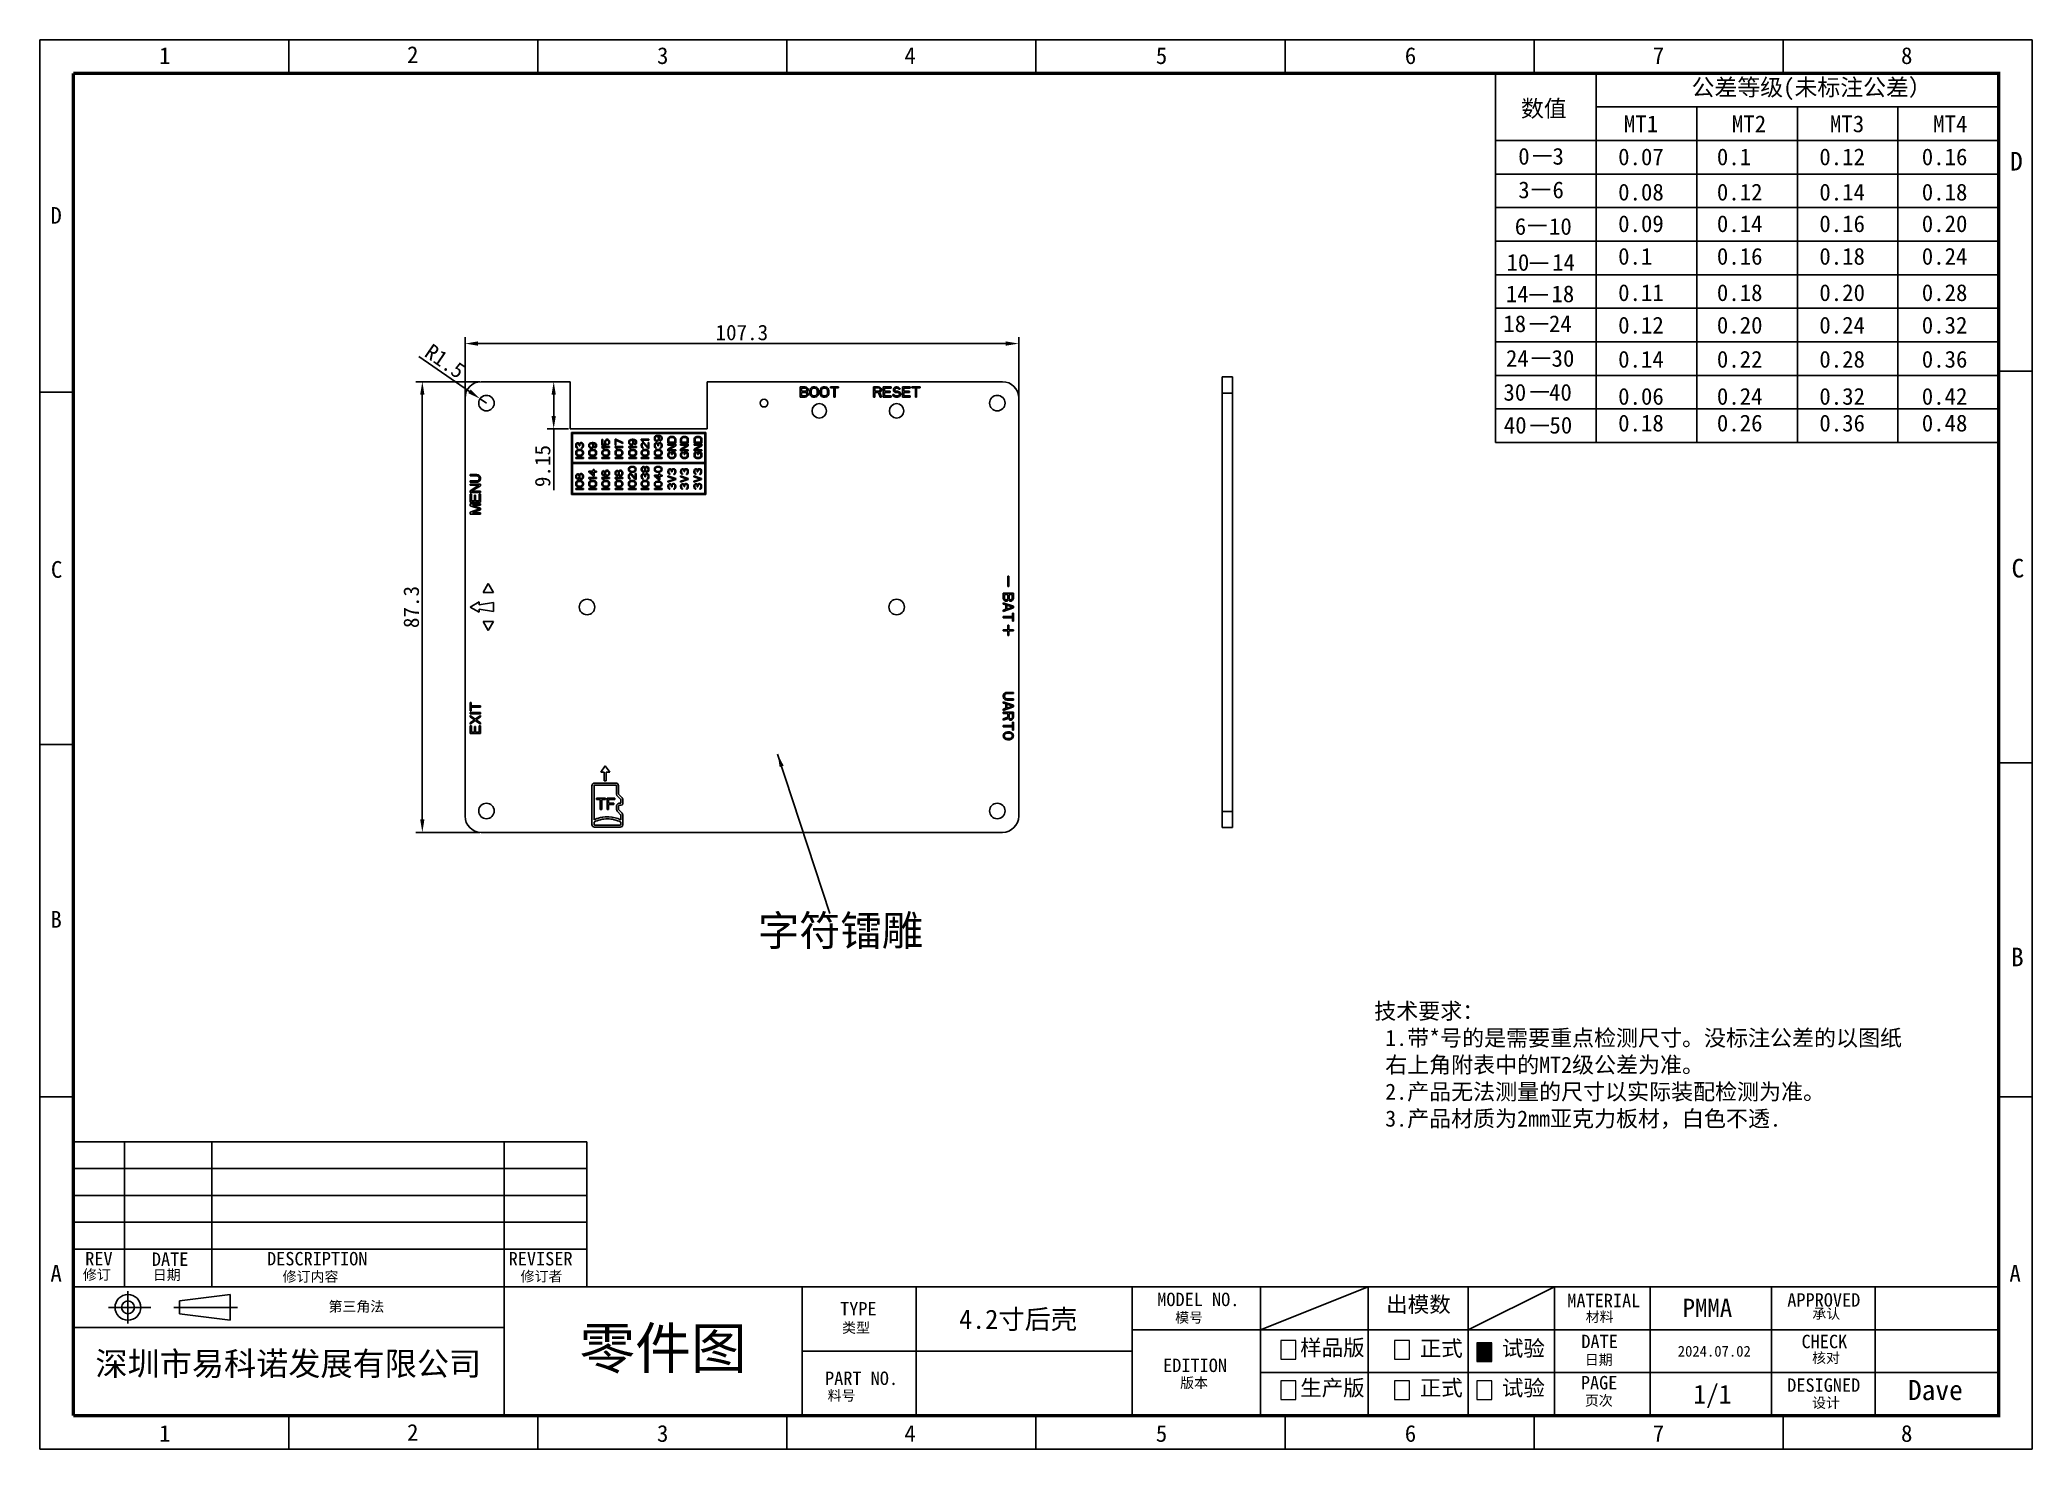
# Model space of a CAD drawing. Header units: millimetres. Extents: x 16785 to 17171, y 29514 to 29787.
import ezdxf
from ezdxf.enums import TextEntityAlignment as Align

# ---------------------------------------------------------------- set-up
doc = ezdxf.new("R2010")
doc.units = ezdxf.units.MM
doc.header["$PDMODE"] = 2
doc.layers.add('dim', color=3, linetype='Continuous')
doc.layers.add('title bar', color=7, linetype='Continuous')
doc.styles.get("Standard").update_dxf_attribs({"font": ''})
doc.styles.add('style3', font='')
doc.styles.add('宝明', font='')
doc.styles.get('Standard').set_extended_font_data('SimSun')
doc.styles.get('style3').set_extended_font_data('SimSun')
doc.styles.get('宝明').set_extended_font_data('SimHei')
doc.dimstyles.new('ISO-25', dxfattribs={"dimtxt": 3, "dimasz": 2.5, "dimexe": 1.25, "dimexo": 0.3, "dimtad": 1, "dimdsep": 46, "dimtxsty": 'Standard', "dimcen": 2.5, "dimclrd": 5, "dimclre": 5, "dimadec": 0, "dimazin": 0, "dimtfac": 1, "dimtmove": 0, "dimatfit": 3, "dimfxl": 1, "dimarcsym": 0})

msp = doc.modelspace()

# ---------------------------------------------------------------- texts
at = {"attachment_point": 1}
for s, insert, char_height, width in [('公差等级(未标注公差）', (17104.793, 29779.027), 3.25, 48.8695), ('数值', (17071.735, 29774.917), 3.25, 18.71649), ('MT1', (17091.681, 29771.946), 3.25, 19.5), ('MT2', (17112.613, 29771.946), 3.25, 19.5), ('MT3', (17131.611, 29771.946), 3.25, 19.5), ('MT4', (17151.619, 29771.946), 3.25, 19.5), ('0  3', (17071.201, 29765.662), 3.25, 12.47419), ('3  6', (17071.201, 29759.157), 3.25, 12.47419), ('6  10', (17070.526, 29752.071), 3.25, 19.30903), ('10  14', (17068.928, 29745.106), 3.25, 22.57715), ('14  18', (17068.795, 29739.018), 3.25, 20.29874), ('18  24', (17068.301, 29733.228), 3.25, 20.29874), ('24  30', (17068.813, 29726.519), 3.25, 20.29874), ('30  40', (17068.321, 29719.94), 3.25, 20.29874), ('40  50', (17068.401, 29713.574), 3.25, 20.29874), ('技术要求：\\P 1.带*号的是需要重点检测尺寸。没标注公差的以图纸     右上角附表中的MT2级公差为准。\\P 2.产品无法测量的尺寸以实际装配检测为准。\\P 3.产品材质为2mm亚克力板材，白色不透.', (17043.292, 29600.026), 3.125, 108.54408)]:
    msp.add_mtext(s, dxfattribs=dict(at, insert=insert, char_height=char_height, width=width))
at = {"char_height": 3.25, "attachment_point": 1}
for s, insert in [('0.07', (17090.563, 29765.551)), ('0.1', (17109.7, 29765.551)), ('0.12', (17129.552, 29765.551)), ('0.16', (17149.404, 29765.551)), ('0.08', (17090.563, 29758.721)), ('0.12', (17109.7, 29758.721)), ('0.14', (17129.552, 29758.721)), ('0.18', (17149.404, 29758.721)), ('0.09', (17090.563, 29752.603)), ('0.14', (17109.7, 29752.603)), ('0.16', (17129.552, 29752.603)), ('0.20', (17149.404, 29752.603)), ('0.1', (17090.563, 29746.282)), ('0.16', (17109.7, 29746.282)), ('0.18', (17129.552, 29746.282)), ('0.24', (17149.404, 29746.282)), ('0.11', (17090.563, 29739.247)), ('0.18', (17109.7, 29739.247)), ('0.20', (17129.552, 29739.247)), ('0.28', (17149.404, 29739.247)), ('0.12', (17090.563, 29732.947)), ('0.20', (17109.7, 29732.947)), ('0.24', (17129.552, 29732.947)), ('0.32', (17149.404, 29732.947)), ('0.14', (17090.563, 29726.342)), ('0.22', (17109.7, 29726.342)), ('0.28', (17129.552, 29726.342)), ('0.36', (17149.404, 29726.342)), ('0.06', (17090.563, 29719.155)), ('0.24', (17109.7, 29719.155)), ('0.32', (17129.552, 29719.155)), ('0.42', (17149.404, 29719.155)), ('0.18', (17090.563, 29713.981)), ('0.26', (17109.7, 29713.981)), ('0.36', (17129.552, 29713.981)), ('0.48', (17149.404, 29713.981))]:
    msp.add_mtext(s, dxfattribs=dict(at, insert=insert))
at = {"insert": (16923.852, 29616.964), "char_height": 5.8671, "attachment_point": 1, "style": 'style3'}
msp.add_mtext_dynamic_manual_height_columns('字符镭雕', width=73.63194, gutter_width=3.088, heights=[0], dxfattribs=at)
at = {"insert": (16962.837, 29540.617), "char_height": 3.7298, "attachment_point": 1, "style": 'style3'}
msp.add_mtext('4.2寸后壳', dxfattribs=at)
at = {"color": 1, "attachment_point": 1, "style": 'style3'}
for s, width, insert, char_height in [('PMMA', 20.73693, (17103.064, 29542.734), 3.528), ('2024.07.02', 19.05171, (17102.115, 29533.595), 2.0819)]:
    msp.add_mtext_dynamic_manual_height_columns(s, width=width, gutter_width=3.088, heights=[0], dxfattribs=dict(at, insert=insert, char_height=char_height))
at = {"color": 1, "insert": (17146.736, 29526.987), "char_height": 3.8998, "attachment_point": 1, "style": 'style3'}
msp.add_mtext('Dave', dxfattribs=at)
at = {"layer": 'title bar', "color": 0, "style": '宝明'}
for s, height, p in [('1', 3.25, (16807.806, 29781.909)), ('2', 3.25, (16855.861, 29782.101)), ('3', 3.25, (16904.301, 29781.909)), ('4', 3.25, (16952.239, 29781.909)), ('5', 3.25, (17000.968, 29781.909)), ('6', 3.25, (17049.216, 29781.909)), ('7', 3.25, (17097.27, 29781.909)), ('8', 3.25, (17145.382, 29781.909)), ('D', 3.611, (17166.52, 29761.275)), ('D', 3.25, (16786.746, 29750.954)), ('C', 3.25, (16786.838, 29682.373)), ('C', 3.611, (17166.798, 29682.437)), ('B', 3.25, (16786.746, 29614.589)), ('B', 3.611, (17166.696, 29607.123)), ('A', 3.25, (16786.746, 29546.034)), ('REV', 2.6, (16793.487, 29549.178)), ('DATE', 2.6, (16806.407, 29549.085)), ('DESCRIPTION', 2.59999, (16828.727, 29549.185)), ('REVISER', 2.6, (16875.55, 29549.177)), ('A', 3.25, (17166.385, 29546.034)), ('1', 3.25, (16807.806, 29515.006)), ('2', 3.25, (16855.861, 29515.199)), ('3', 3.25, (16904.301, 29515.006)), ('4', 3.25, (16952.239, 29515.006)), ('5', 3.25, (17000.968, 29515.006)), ('6', 3.25, (17049.216, 29515.006)), ('7', 3.25, (17097.27, 29515.006)), ('8', 3.25, (17145.382, 29515.006))]:
    msp.add_text(s, height=height, dxfattribs=at).set_placement(p)
at = {"layer": 'title bar', "color": 0, "linetype": 'Continuous', "style": '宝明'}
for s, p in [('修订', (16793.03, 29546.404)), ('日期', (16806.572, 29546.357)), ('修订内容', (16831.737, 29546.03)), ('修订者', (16877.858, 29546.075)), ('第三角法', (16840.627, 29540.231)), ('模号', (17004.712, 29538.089)), ('材料', (17084.27, 29538.237)), ('承认', (17128.189, 29538.836)), ('类型', (16940.17, 29536.121)), ('日期', (17084.095, 29529.915)), ('核对', (17128.14, 29530.278)), ('料号', (16937.363, 29522.977)), ('版本', (17005.674, 29525.443)), ('页次', (17084.104, 29522.005)), ('设计', (17128.14, 29521.588))]:
    msp.add_text(s, height=1.9821, dxfattribs=at).set_placement(p)
at = {"layer": 'title bar', "color": 0, "style": '宝明'}
for s, p in [('TYPE', (16943.318, 29540.788)), ('MODEL NO.', (17009.205, 29542.59)), ('PART NO.', (16943.939, 29527.319))]:
    msp.add_text(s, height=2.6, dxfattribs=at).set_placement(p, align=Align.MIDDLE)
for s, height, p in [('MATERIAL', 2.6, (17087.783, 29541.078)), ('APPROVED', 2.6, (17130.412, 29541.194)), ('DATE', 2.6, (17086.971, 29533.15)), ('CHECK', 2.6, (17130.528, 29533.14)), ('EDITION', 2.6, (17008.569, 29528.521)), ('PAGE', 2.6, (17086.876, 29525.164)), ('1/1', 3.64, (17108.832, 29522.424)), ('DESIGNED', 2.6, (17130.398, 29524.693))]:
    msp.add_text(s, height=height, dxfattribs=at).set_placement(p, align=Align.CENTER)
at = {"layer": 'title bar', "color": 7, "lineweight": 18, "insert": (17045.623, 29543.154), "char_height": 3.05134, "width": 16.54782, "attachment_point": 1, "style": '宝明'}
msp.add_mtext('{\\fSimSun|b0|i0|c134|p54;出模数}', dxfattribs=at)
at = {"layer": 'title bar', "color": 0, "attachment_point": 1, "style": '宝明'}
for s, insert, char_height, width in [('{\\fSimSun|b0|i0|c134|p54;零件图}', (16889.253, 29537.108), 7.92846, 130.90465), ('{\\fSimSun|b0|i0|c134|p54;深圳市易科诺发展有限公司}', (16795.467, 29532.429), 4.56679, 100.00021)]:
    msp.add_mtext(s, dxfattribs=dict(at, insert=insert, char_height=char_height, width=width))
at = {"layer": 'title bar', "color": 0, "lineweight": 18, "char_height": 3.05134, "width": 16.54782, "attachment_point": 1, "style": '宝明'}
for s, insert in [('{\\fSimSun|b0|i0|c134|p54;样品版}', (17028.941, 29534.781)), ('{\\fSimSun|b0|i0|c134|p54;正式}', (17052.117, 29534.651)), ('{\\fSimSun|b0|i0|c134|p54;试验}', (17068.035, 29534.634)), ('{\\fSimSun|b0|i0|c134|p54;生产版}', (17028.941, 29526.99)), ('{\\fSimSun|b0|i0|c134|p54;正式}', (17052.117, 29526.99)), ('{\\fSimSun|b0|i0|c134|p54;试验}', (17068.035, 29526.973))]:
    msp.add_mtext(s, dxfattribs=dict(at, insert=insert))

# ---------------------------------------------------------------- blocks, each defined once
blk = doc.blocks.new('*D6')
at = {"color": 5, "lineweight": -2}
for p, q in [((16867.09, 29717.52), (16867.09, 29729)), ((16869.59, 29727.75), (16971.89, 29727.75)), ((16974.39, 29717.52), (16974.39, 29729))]:
    blk.add_line(p, q, dxfattribs=at)
at = {"color": 5}
for points in [[(16869.59, 29728.17), (16869.59, 29727.34), (16867.09, 29727.75)], [(16971.89, 29728.17), (16971.89, 29727.34), (16974.39, 29727.75)]]:
    blk.add_solid(points, dxfattribs=at)
at = {"layer": 'Defpoints', "color": 0}
for p in [(16974.39, 29727.75), (16867.09, 29717.22), (16974.39, 29717.22)]:
    blk.add_point(p, dxfattribs=at)
at = {"color": 0, "insert": (16920.74, 29729.88), "char_height": 3, "attachment_point": 5}
blk.add_mtext('107.3', dxfattribs=at)
blk = doc.blocks.new('*D7')
at = {"color": 5, "lineweight": -2}
for p, q in [((16869.94, 29720.37), (16857.57, 29720.37)), ((16858.82, 29717.87), (16858.82, 29635.57)), ((16869.94, 29633.07), (16857.57, 29633.07))]:
    blk.add_line(p, q, dxfattribs=at)
at = {"color": 5}
for points in [[(16858.4, 29717.87), (16859.23, 29717.87), (16858.82, 29720.37)], [(16858.4, 29635.57), (16859.23, 29635.57), (16858.82, 29633.07)]]:
    blk.add_solid(points, dxfattribs=at)
at = {"layer": 'Defpoints', "color": 0}
for p in [(16870.24, 29720.37), (16858.82, 29633.07), (16870.24, 29633.07)]:
    blk.add_point(p, dxfattribs=at)
at = {"color": 0, "insert": (16856.69, 29676.72), "char_height": 3, "attachment_point": 5, "rotation": 90}
blk.add_mtext('87.3', dxfattribs=at)
blk = doc.blocks.new('*D8')
at = {"color": 5, "lineweight": -2}
for p, q in [((16887.14, 29720.37), (16883.03, 29720.37)), ((16884.28, 29717.87), (16884.28, 29713.72)), ((16887.14, 29711.22), (16883.03, 29711.22)), ((16884.28, 29711.22), (16884.28, 29699.34))]:
    blk.add_line(p, q, dxfattribs=at)
at = {"color": 5}
for points in [[(16883.86, 29717.87), (16884.69, 29717.87), (16884.28, 29720.37)], [(16883.86, 29713.72), (16884.69, 29713.72), (16884.28, 29711.22)]]:
    blk.add_solid(points, dxfattribs=at)
at = {"layer": 'Defpoints', "color": 0}
for p in [(16887.44, 29720.37), (16884.28, 29711.22), (16887.44, 29711.22)]:
    blk.add_point(p, dxfattribs=at)
at = {"color": 0, "insert": (16882.15, 29704.03), "char_height": 3, "attachment_point": 5, "rotation": 90}
blk.add_mtext('9.15', dxfattribs=at)
blk = doc.blocks.new('*D10')
at = {"color": 5, "lineweight": -2}
for p, q in [((16858.12, 29725.25), (16867.95, 29718.49)), ((16871.24, 29716.22), (16870.01, 29717.07))]:
    blk.add_line(p, q, dxfattribs=at)
at = {"color": 5}
blk.add_solid([(16868.18, 29718.83), (16867.71, 29718.14), (16870.01, 29717.07)], dxfattribs=at)
at = {"layer": 'Defpoints', "color": 0}
for p in [(16870.01, 29717.07), (16871.24, 29716.22)]:
    blk.add_point(p, dxfattribs=at)
at = {"color": 0, "insert": (16863.21, 29724.33), "char_height": 3, "attachment_point": 5, "rotation": 325.4396}
blk.add_mtext('R1.5', dxfattribs=at)

# ---------------------------------------------------------------- dimensions: what is measured, and where the dimension line sits
dim = msp.add_linear_dim(base=(16974.391, 29727.754), p1=(16867.091, 29717.217), p2=(16974.391, 29717.217), dimstyle='ISO-25')
dim.commit()
dim.dimension.update_dxf_attribs({"geometry": '*D6', "text_midpoint": (16920.741, 29729.879)})
dim = msp.add_radius_dim(center=(16871.241, 29716.217), mpoint=(16870.005, 29717.068), dimstyle='ISO-25')
dim.commit()
dim.dimension.update_dxf_attribs({"geometry": '*D10', "text_midpoint": (16863.211, 29724.329)})
for base, p1, p2, picture, middle in [((16858.817, 29633.067), (16870.241, 29720.367), (16870.241, 29633.067), '*D7', (16856.692, 29676.717)), ((16884.276, 29711.217), (16887.441, 29720.367), (16887.441, 29711.217), '*D8', (16882.151, 29704.028))]:
    dim = msp.add_linear_dim(base=base, p1=p1, p2=p2, angle=90, dimstyle='ISO-25')
    dim.commit()
    dim.dimension.update_dxf_attribs({"geometry": picture, "text_midpoint": middle})

# ---------------------------------------------------------------- hatches: boundary and pattern name
msp.add_hatch(color=256).paths.add_polyline_path([(17063.154, 29530.573), (17066.062, 29530.573), (17066.062, 29534.177), (17063.154, 29534.177)])

# ---------------------------------------------------------------- linework, layer by layer
for p, q in [((17066.794, 29708.587), (17066.794, 29780.087)), ((17086.294, 29708.587), (17086.294, 29780.087)), ((17164.294, 29773.587), (17086.294, 29773.587)), ((17105.794, 29708.587), (17105.794, 29773.587)), ((17125.294, 29708.587), (17125.294, 29773.587)), ((17144.794, 29708.587), (17144.794, 29773.587)), ((17164.294, 29767.087), (17066.794, 29767.087)), ((17164.294, 29760.587), (17066.794, 29760.587)), ((17074.076, 29764.121), (17077.622, 29764.121)), ((17073.82, 29757.616), (17077.366, 29757.616)), ((17164.294, 29754.087), (17066.794, 29754.087)), ((17073.115, 29750.606), (17076.661, 29750.606)), ((17164.294, 29747.587), (17066.794, 29747.587)), ((17073.435, 29743.356), (17076.98, 29743.356)), ((17164.294, 29741.087), (17066.794, 29741.087)), ((17164.294, 29734.587), (17066.794, 29734.587)), ((17073.373, 29737.2), (17076.919, 29737.2)), ((17073.435, 29731.555), (17076.98, 29731.555)), ((17164.294, 29728.087), (17066.794, 29728.087)), ((17073.839, 29724.941), (17077.385, 29724.941)), ((17164.294, 29721.587), (17066.794, 29721.587)), ((17073.584, 29718.413), (17077.129, 29718.413)), ((17164.294, 29715.087), (17066.794, 29715.087)), ((17073.559, 29711.904), (17077.105, 29711.904)), ((17164.294, 29708.587), (17066.794, 29708.587))]:
    msp.add_line(p, q)
at = {"color": 7, "linetype": 'Continuous'}
for p, q in [((16887.441, 29720.367), (16870.241, 29720.367)), ((16887.441, 29720.367), (16887.441, 29711.217)), ((16914.041, 29720.367), (16914.041, 29711.217)), ((16971.241, 29720.367), (16914.041, 29720.367)), ((17013.808, 29633.988), (17013.808, 29721.288)), ((17015.808, 29721.288), (17013.808, 29721.288)), ((17015.808, 29633.988), (17015.808, 29721.288)), ((16867.091, 29717.217), (16867.091, 29636.217)), ((16974.391, 29636.217), (16974.391, 29717.217)), ((16887.441, 29711.217), (16914.041, 29711.217)), ((16870.241, 29633.067), (16971.241, 29633.067)), ((17015.808, 29633.988), (17013.808, 29633.988))]:
    msp.add_line(p, q, dxfattribs=at)
at = {"color": 4, "linetype": 'Continuous'}
for p, q in [((16932.041, 29717.367), (16932.041, 29719.367)), ((16932.041, 29719.367), (16933.041, 29719.367)), ((16932.291, 29719.112), (16932.291, 29718.516)), ((16933.082, 29719.112), (16932.291, 29719.112)), ((16932.291, 29718.516), (16933.082, 29718.516)), ((16932.291, 29717.622), (16932.291, 29718.261)), ((16932.291, 29718.261), (16933.082, 29718.261)), ((16933.041, 29719.367), (16933.249, 29719.324)), ((16933.207, 29719.069), (16933.082, 29719.112)), ((16933.082, 29718.516), (16933.207, 29718.558)), ((16933.082, 29718.261), (16933.207, 29718.218)), ((16933.291, 29718.984), (16933.207, 29719.069)), ((16933.207, 29718.558), (16933.291, 29718.643)), ((16933.207, 29718.218), (16933.291, 29718.133)), ((16933.249, 29719.324), (16933.416, 29719.197)), ((16933.332, 29718.856), (16933.291, 29718.984)), ((16933.291, 29718.643), (16933.332, 29718.771)), ((16933.291, 29718.133), (16933.332, 29718.005)), ((16933.332, 29718.771), (16933.332, 29718.856)), ((16933.416, 29718.431), (16933.332, 29718.388)), ((16933.332, 29718.388), (16933.416, 29718.346)), ((16933.332, 29718.005), (16933.332, 29717.878)), ((16933.416, 29719.197), (16933.541, 29719.026)), ((16933.541, 29718.601), (16933.416, 29718.431)), ((16933.416, 29718.346), (16933.541, 29718.175)), ((16933.541, 29719.026), (16933.582, 29718.899)), ((16933.582, 29718.729), (16933.541, 29718.601)), ((16933.541, 29718.175), (16933.582, 29718.048)), ((16933.582, 29718.899), (16933.582, 29718.729)), ((16933.582, 29718.048), (16933.582, 29717.835)), ((16933.916, 29718.686), (16933.957, 29718.899)), ((16933.916, 29718.048), (16933.916, 29718.686)), ((16933.957, 29717.835), (16933.916, 29718.048)), ((16933.957, 29718.899), (16934.041, 29719.069)), ((16934.041, 29719.069), (16934.207, 29719.239)), ((16934.166, 29718.686), (16934.207, 29718.856)), ((16934.166, 29718.048), (16934.166, 29718.686)), ((16934.207, 29717.878), (16934.166, 29718.048)), ((16934.207, 29719.239), (16934.374, 29719.324)), ((16934.207, 29718.856), (16934.291, 29718.984)), ((16934.291, 29718.984), (16934.416, 29719.069)), ((16934.374, 29719.324), (16934.582, 29719.367)), ((16934.416, 29719.069), (16934.582, 29719.112)), ((16934.582, 29719.367), (16934.916, 29719.367)), ((16934.582, 29719.112), (16934.916, 29719.112)), ((16934.916, 29719.367), (16935.124, 29719.324)), ((16934.916, 29719.112), (16935.082, 29719.069)), ((16935.082, 29719.069), (16935.207, 29718.984)), ((16935.124, 29719.324), (16935.291, 29719.239)), ((16935.207, 29718.984), (16935.291, 29718.856)), ((16935.291, 29719.239), (16935.457, 29719.069)), ((16935.291, 29718.856), (16935.332, 29718.686)), ((16935.332, 29718.048), (16935.291, 29717.878)), ((16935.332, 29718.686), (16935.332, 29718.048)), ((16935.457, 29719.069), (16935.541, 29718.899)), ((16935.541, 29718.899), (16935.582, 29718.686)), ((16935.582, 29718.048), (16935.541, 29717.835)), ((16935.582, 29718.686), (16935.582, 29718.048)), ((16935.916, 29718.686), (16935.957, 29718.899)), ((16935.916, 29718.048), (16935.916, 29718.686)), ((16935.957, 29717.835), (16935.916, 29718.048)), ((16935.957, 29718.899), (16936.041, 29719.069)), ((16936.041, 29719.069), (16936.207, 29719.239)), ((16936.166, 29718.686), (16936.207, 29718.856)), ((16936.166, 29718.048), (16936.166, 29718.686)), ((16936.207, 29717.878), (16936.166, 29718.048)), ((16936.207, 29719.239), (16936.374, 29719.324)), ((16936.207, 29718.856), (16936.291, 29718.984)), ((16936.291, 29718.984), (16936.416, 29719.069)), ((16936.374, 29719.324), (16936.582, 29719.367)), ((16936.416, 29719.069), (16936.582, 29719.112)), ((16936.582, 29719.367), (16936.916, 29719.367)), ((16936.582, 29719.112), (16936.916, 29719.112)), ((16936.916, 29719.367), (16937.124, 29719.324)), ((16936.916, 29719.112), (16937.082, 29719.069)), ((16937.082, 29719.069), (16937.207, 29718.984)), ((16937.124, 29719.324), (16937.291, 29719.239)), ((16937.207, 29718.984), (16937.291, 29718.856)), ((16937.291, 29719.239), (16937.457, 29719.069)), ((16937.291, 29718.856), (16937.332, 29718.686)), ((16937.332, 29718.048), (16937.291, 29717.878)), ((16937.332, 29718.686), (16937.332, 29718.048)), ((16937.457, 29719.069), (16937.541, 29718.899)), ((16937.541, 29718.899), (16937.582, 29718.686)), ((16937.582, 29718.048), (16937.541, 29717.835)), ((16937.582, 29718.686), (16937.582, 29718.048)), ((16937.916, 29719.154), (16937.916, 29719.367)), ((16937.916, 29719.367), (16939.499, 29719.367)), ((16938.582, 29719.154), (16937.916, 29719.154)), ((16938.582, 29717.367), (16938.582, 29719.154)), ((16938.832, 29719.154), (16938.832, 29717.367)), ((16939.499, 29719.154), (16938.832, 29719.154)), ((16939.499, 29719.367), (16939.499, 29719.154)), ((16947.241, 29719.367), (16946.241, 29719.367)), ((16946.241, 29719.367), (16946.241, 29717.367)), ((16947.282, 29719.154), (16946.491, 29719.154)), ((16946.491, 29719.154), (16946.491, 29718.516)), ((16946.491, 29718.516), (16947.282, 29718.516)), ((16946.491, 29718.261), (16947.199, 29718.261)), ((16946.491, 29717.367), (16946.491, 29718.261)), ((16947.199, 29718.261), (16947.532, 29717.367)), ((16947.449, 29719.324), (16947.241, 29719.367)), ((16947.407, 29719.112), (16947.282, 29719.154)), ((16947.282, 29718.516), (16947.407, 29718.558)), ((16947.491, 29719.026), (16947.407, 29719.112)), ((16947.407, 29718.558), (16947.491, 29718.643)), ((16947.616, 29719.197), (16947.449, 29719.324)), ((16947.449, 29718.346), (16947.616, 29718.431)), ((16947.824, 29717.367), (16947.449, 29718.346)), ((16947.532, 29718.899), (16947.491, 29719.026)), ((16947.491, 29718.643), (16947.532, 29718.771)), ((16947.532, 29718.771), (16947.532, 29718.899)), ((16947.741, 29719.026), (16947.616, 29719.197)), ((16947.616, 29718.431), (16947.741, 29718.601)), ((16947.782, 29718.899), (16947.741, 29719.026)), ((16947.741, 29718.601), (16947.782, 29718.729)), ((16947.782, 29718.729), (16947.782, 29718.899)), ((16948.157, 29719.367), (16949.657, 29719.367)), ((16948.157, 29717.367), (16948.157, 29719.367)), ((16949.657, 29719.112), (16948.407, 29719.112)), ((16948.407, 29719.112), (16948.407, 29718.558)), ((16948.407, 29718.558), (16949.491, 29718.558)), ((16949.491, 29718.303), (16948.407, 29718.303)), ((16948.407, 29718.303), (16948.407, 29717.622)), ((16949.491, 29718.558), (16949.491, 29718.303)), ((16949.657, 29719.367), (16949.657, 29719.112)), ((16950.157, 29719.069), (16950.116, 29718.899)), ((16950.116, 29718.899), (16950.116, 29718.729)), ((16950.116, 29718.729), (16950.157, 29718.558)), ((16950.324, 29719.239), (16950.157, 29719.069)), ((16950.157, 29718.558), (16950.324, 29718.388)), ((16950.491, 29719.324), (16950.324, 29719.239)), ((16950.324, 29718.388), (16950.491, 29718.303)), ((16950.366, 29718.856), (16950.407, 29718.984)), ((16950.366, 29718.771), (16950.366, 29718.856)), ((16950.407, 29718.643), (16950.366, 29718.771)), ((16950.407, 29718.984), (16950.532, 29719.069)), ((16950.532, 29718.558), (16950.407, 29718.643)), ((16950.657, 29719.367), (16950.491, 29719.324)), ((16950.491, 29718.303), (16950.657, 29718.261)), ((16950.532, 29719.069), (16950.657, 29719.112)), ((16950.657, 29718.516), (16950.532, 29718.558)), ((16950.866, 29719.367), (16950.657, 29719.367)), ((16950.657, 29719.112), (16950.907, 29719.112)), ((16950.907, 29718.516), (16950.657, 29718.516)), ((16950.657, 29718.261), (16950.907, 29718.261)), ((16951.074, 29719.324), (16950.866, 29719.367)), ((16950.907, 29719.112), (16951.032, 29719.069)), ((16951.116, 29718.473), (16950.907, 29718.516)), ((16950.907, 29718.261), (16951.074, 29718.218)), ((16951.032, 29719.069), (16951.116, 29718.984)), ((16951.241, 29719.197), (16951.074, 29719.324)), ((16951.074, 29718.218), (16951.199, 29718.133)), ((16951.116, 29718.984), (16951.157, 29718.899)), ((16951.282, 29718.388), (16951.116, 29718.473)), ((16951.157, 29718.899), (16951.407, 29718.899)), ((16951.199, 29718.133), (16951.282, 29718.005)), ((16951.366, 29719.026), (16951.241, 29719.197)), ((16951.449, 29718.218), (16951.282, 29718.388)), ((16951.282, 29718.005), (16951.282, 29717.878)), ((16951.407, 29718.899), (16951.366, 29719.026)), ((16951.532, 29718.048), (16951.449, 29718.218)), ((16951.532, 29717.835), (16951.532, 29718.048)), ((16951.866, 29719.367), (16953.366, 29719.367)), ((16951.866, 29717.367), (16951.866, 29719.367)), ((16953.366, 29719.112), (16952.116, 29719.112)), ((16952.116, 29719.112), (16952.116, 29718.558)), ((16952.116, 29718.558), (16953.199, 29718.558)), ((16953.199, 29718.303), (16952.116, 29718.303)), ((16952.116, 29718.303), (16952.116, 29717.622)), ((16953.199, 29718.558), (16953.199, 29718.303)), ((16953.366, 29719.367), (16953.366, 29719.112)), ((16953.699, 29719.367), (16955.282, 29719.367)), ((16953.699, 29719.154), (16953.699, 29719.367)), ((16954.366, 29719.154), (16953.699, 29719.154)), ((16954.366, 29717.367), (16954.366, 29719.154)), ((16955.282, 29719.154), (16954.616, 29719.154)), ((16954.616, 29719.154), (16954.616, 29717.367)), ((16955.282, 29719.367), (16955.282, 29719.154)), ((16933.041, 29717.367), (16932.041, 29717.367)), ((16933.082, 29717.622), (16932.291, 29717.622)), ((16933.249, 29717.409), (16933.041, 29717.367)), ((16933.207, 29717.665), (16933.082, 29717.622)), ((16933.291, 29717.75), (16933.207, 29717.665)), ((16933.416, 29717.537), (16933.249, 29717.409)), ((16933.332, 29717.878), (16933.291, 29717.75)), ((16933.541, 29717.707), (16933.416, 29717.537)), ((16933.582, 29717.835), (16933.541, 29717.707)), ((16934.041, 29717.665), (16933.957, 29717.835)), ((16934.207, 29717.495), (16934.041, 29717.665)), ((16934.291, 29717.75), (16934.207, 29717.878)), ((16934.374, 29717.409), (16934.207, 29717.495)), ((16934.416, 29717.665), (16934.291, 29717.75)), ((16934.582, 29717.367), (16934.374, 29717.409)), ((16934.582, 29717.622), (16934.416, 29717.665)), ((16934.916, 29717.622), (16934.582, 29717.622)), ((16934.916, 29717.367), (16934.582, 29717.367)), ((16935.082, 29717.665), (16934.916, 29717.622)), ((16935.124, 29717.409), (16934.916, 29717.367)), ((16935.207, 29717.75), (16935.082, 29717.665)), ((16935.291, 29717.495), (16935.124, 29717.409)), ((16935.291, 29717.878), (16935.207, 29717.75)), ((16935.457, 29717.665), (16935.291, 29717.495)), ((16935.541, 29717.835), (16935.457, 29717.665)), ((16936.041, 29717.665), (16935.957, 29717.835)), ((16936.207, 29717.495), (16936.041, 29717.665)), ((16936.291, 29717.75), (16936.207, 29717.878)), ((16936.374, 29717.409), (16936.207, 29717.495)), ((16936.416, 29717.665), (16936.291, 29717.75)), ((16936.582, 29717.367), (16936.374, 29717.409)), ((16936.582, 29717.622), (16936.416, 29717.665)), ((16936.916, 29717.622), (16936.582, 29717.622)), ((16936.916, 29717.367), (16936.582, 29717.367)), ((16937.082, 29717.665), (16936.916, 29717.622)), ((16937.124, 29717.409), (16936.916, 29717.367)), ((16937.207, 29717.75), (16937.082, 29717.665)), ((16937.291, 29717.495), (16937.124, 29717.409)), ((16937.291, 29717.878), (16937.207, 29717.75)), ((16937.457, 29717.665), (16937.291, 29717.495)), ((16937.541, 29717.835), (16937.457, 29717.665)), ((16938.832, 29717.367), (16938.582, 29717.367)), ((16946.241, 29717.367), (16946.491, 29717.367)), ((16947.532, 29717.367), (16947.824, 29717.367)), ((16949.657, 29717.367), (16948.157, 29717.367)), ((16948.407, 29717.622), (16949.657, 29717.622)), ((16949.657, 29717.622), (16949.657, 29717.367)), ((16950.241, 29717.92), (16949.991, 29717.92)), ((16949.991, 29717.92), (16950.032, 29717.75)), ((16950.032, 29717.75), (16950.157, 29717.537)), ((16950.157, 29717.537), (16950.366, 29717.409)), ((16950.282, 29717.792), (16950.241, 29717.92)), ((16950.407, 29717.665), (16950.282, 29717.792)), ((16950.366, 29717.409), (16950.574, 29717.367)), ((16950.574, 29717.622), (16950.407, 29717.665)), ((16950.907, 29717.622), (16950.574, 29717.622)), ((16950.574, 29717.367), (16950.907, 29717.367)), ((16951.074, 29717.665), (16950.907, 29717.622)), ((16950.907, 29717.367), (16951.116, 29717.409)), ((16951.199, 29717.75), (16951.074, 29717.665)), ((16951.116, 29717.409), (16951.282, 29717.495)), ((16951.282, 29717.878), (16951.199, 29717.75)), ((16951.282, 29717.495), (16951.449, 29717.665)), ((16951.449, 29717.665), (16951.532, 29717.835)), ((16953.366, 29717.367), (16951.866, 29717.367)), ((16952.116, 29717.622), (16953.366, 29717.622)), ((16953.366, 29717.622), (16953.366, 29717.367)), ((16954.616, 29717.367), (16954.366, 29717.367)), ((16887.741, 29710.517), (16887.741, 29698.517)), ((16913.741, 29710.517), (16887.741, 29710.517)), ((16887.941, 29710.317), (16887.941, 29704.717)), ((16913.541, 29710.317), (16887.941, 29710.317)), ((16913.541, 29704.717), (16913.541, 29710.317)), ((16913.741, 29698.517), (16913.741, 29710.517)), ((16888.541, 29708.048), (16888.573, 29708.267)), ((16888.541, 29707.986), (16888.541, 29708.048)), ((16888.573, 29707.767), (16888.541, 29707.986)), ((16888.541, 29706.704), (16888.573, 29706.861)), ((16888.541, 29706.454), (16888.541, 29706.704)), ((16888.573, 29706.298), (16888.541, 29706.454)), ((16888.573, 29708.267), (16888.636, 29708.392)), ((16888.636, 29707.642), (16888.573, 29707.767)), ((16888.573, 29706.861), (16888.636, 29706.986)), ((16888.636, 29708.392), (16888.764, 29708.517)), ((16888.764, 29707.517), (16888.636, 29707.642)), ((16888.636, 29706.986), (16888.764, 29707.111)), ((16888.732, 29708.236), (16888.7, 29708.079)), ((16888.7, 29708.079), (16888.7, 29707.954)), ((16888.7, 29707.954), (16888.732, 29707.798)), ((16888.796, 29708.329), (16888.732, 29708.236)), ((16888.732, 29707.798), (16888.796, 29707.704)), ((16888.732, 29706.704), (16888.764, 29706.829)), ((16888.732, 29706.454), (16888.732, 29706.704)), ((16888.764, 29706.329), (16888.732, 29706.454)), ((16888.764, 29708.517), (16888.892, 29708.548)), ((16888.892, 29707.486), (16888.764, 29707.517)), ((16888.764, 29707.111), (16888.892, 29707.173)), ((16888.764, 29706.829), (16888.828, 29706.923)), ((16888.892, 29708.392), (16888.796, 29708.329)), ((16888.796, 29707.704), (16888.892, 29707.642)), ((16888.828, 29706.923), (16888.924, 29706.986)), ((16888.892, 29708.548), (16888.956, 29708.548)), ((16888.956, 29708.392), (16888.892, 29708.392)), ((16888.892, 29707.642), (16888.892, 29707.486)), ((16888.892, 29707.173), (16889.051, 29707.204)), ((16888.924, 29706.986), (16889.051, 29707.017)), ((16888.956, 29708.548), (16889.083, 29708.517)), ((16889.083, 29708.329), (16888.956, 29708.392)), ((16889.051, 29707.204), (16889.53, 29707.204)), ((16889.051, 29707.017), (16889.53, 29707.017)), ((16889.083, 29708.517), (16889.179, 29708.454)), ((16889.147, 29708.267), (16889.083, 29708.329)), ((16889.211, 29708.079), (16889.147, 29708.267)), ((16889.179, 29708.454), (16889.275, 29708.329)), ((16889.211, 29707.954), (16889.211, 29708.079)), ((16889.338, 29707.954), (16889.211, 29707.954)), ((16889.275, 29708.329), (16889.338, 29708.486)), ((16889.338, 29708.486), (16889.434, 29708.548)), ((16889.37, 29708.267), (16889.338, 29708.079)), ((16889.338, 29708.079), (16889.338, 29707.954)), ((16889.434, 29708.361), (16889.37, 29708.267)), ((16889.434, 29708.548), (16889.562, 29708.579)), ((16889.562, 29708.423), (16889.434, 29708.361)), ((16889.53, 29707.204), (16889.69, 29707.173)), ((16889.53, 29707.017), (16889.658, 29706.986)), ((16889.562, 29708.579), (16889.69, 29708.579)), ((16889.69, 29708.423), (16889.562, 29708.423)), ((16889.658, 29706.986), (16889.753, 29706.923)), ((16889.69, 29708.579), (16889.785, 29708.548)), ((16889.753, 29708.392), (16889.69, 29708.423)), ((16889.69, 29707.611), (16889.753, 29707.642)), ((16889.69, 29707.454), (16889.69, 29707.611)), ((16889.785, 29707.486), (16889.69, 29707.454)), ((16889.69, 29707.173), (16889.817, 29707.111)), ((16889.817, 29708.329), (16889.753, 29708.392)), ((16889.753, 29707.642), (16889.817, 29707.704)), ((16889.753, 29706.923), (16889.817, 29706.829)), ((16889.785, 29708.548), (16889.881, 29708.486)), ((16889.881, 29707.548), (16889.785, 29707.486)), ((16889.849, 29708.267), (16889.817, 29708.329)), ((16889.817, 29707.704), (16889.849, 29707.767)), ((16889.817, 29707.111), (16889.945, 29706.986)), ((16889.817, 29706.829), (16889.849, 29706.704)), ((16889.849, 29706.454), (16889.817, 29706.329)), ((16889.881, 29708.111), (16889.849, 29708.267)), ((16889.849, 29707.767), (16889.881, 29707.923)), ((16889.849, 29706.704), (16889.849, 29706.454)), ((16889.881, 29708.486), (16889.945, 29708.392)), ((16889.881, 29707.923), (16889.881, 29708.111)), ((16889.945, 29707.642), (16889.881, 29707.548)), ((16889.945, 29708.392), (16890.009, 29708.267)), ((16890.009, 29707.767), (16889.945, 29707.642)), ((16889.945, 29706.986), (16890.009, 29706.861)), ((16890.009, 29708.267), (16890.041, 29708.142)), ((16890.041, 29707.892), (16890.009, 29707.767)), ((16890.009, 29706.861), (16890.041, 29706.704)), ((16890.041, 29706.454), (16890.009, 29706.298)), ((16890.041, 29708.142), (16890.041, 29707.892)), ((16890.041, 29706.704), (16890.041, 29706.454)), ((16891.113, 29708.236), (16891.081, 29708.079)), ((16891.081, 29708.079), (16891.081, 29707.923)), ((16891.081, 29707.923), (16891.113, 29707.767)), ((16891.081, 29706.704), (16891.113, 29706.861)), ((16891.081, 29706.454), (16891.081, 29706.704)), ((16891.113, 29706.298), (16891.081, 29706.454)), ((16891.208, 29708.392), (16891.113, 29708.236)), ((16891.113, 29707.767), (16891.208, 29707.611)), ((16891.113, 29706.861), (16891.176, 29706.986)), ((16891.176, 29706.986), (16891.304, 29707.111)), ((16891.336, 29708.486), (16891.208, 29708.392)), ((16891.208, 29707.611), (16891.336, 29707.517)), ((16891.272, 29708.204), (16891.24, 29708.111)), ((16891.24, 29708.111), (16891.24, 29707.892)), ((16891.24, 29707.892), (16891.272, 29707.798)), ((16891.336, 29708.298), (16891.272, 29708.204)), ((16891.272, 29707.798), (16891.336, 29707.704)), ((16891.272, 29706.704), (16891.304, 29706.829)), ((16891.272, 29706.454), (16891.272, 29706.704)), ((16891.304, 29706.329), (16891.272, 29706.454)), ((16891.304, 29707.111), (16891.432, 29707.173)), ((16891.304, 29706.829), (16891.368, 29706.923)), ((16891.496, 29708.548), (16891.336, 29708.486)), ((16891.432, 29708.361), (16891.336, 29708.298)), ((16891.336, 29707.704), (16891.432, 29707.642)), ((16891.336, 29707.517), (16891.496, 29707.454)), ((16891.368, 29706.923), (16891.464, 29706.986)), ((16891.527, 29708.392), (16891.432, 29708.361)), ((16891.432, 29707.642), (16891.527, 29707.611)), ((16891.432, 29707.173), (16891.591, 29707.204)), ((16891.464, 29706.986), (16891.591, 29707.017)), ((16891.719, 29708.579), (16891.496, 29708.548)), ((16891.496, 29707.454), (16891.623, 29707.454)), ((16891.591, 29708.392), (16891.527, 29708.392)), ((16891.527, 29707.611), (16891.591, 29707.611)), ((16891.687, 29708.361), (16891.591, 29708.392)), ((16891.591, 29707.611), (16891.687, 29707.642)), ((16891.591, 29707.204), (16892.07, 29707.204)), ((16891.591, 29707.017), (16892.07, 29707.017)), ((16891.623, 29707.454), (16891.783, 29707.517)), ((16891.783, 29708.298), (16891.687, 29708.361)), ((16891.687, 29707.642), (16891.783, 29707.704)), ((16891.942, 29708.579), (16891.719, 29708.579)), ((16891.847, 29708.204), (16891.783, 29708.298)), ((16891.783, 29707.704), (16891.847, 29707.798)), ((16891.783, 29707.517), (16891.91, 29707.611)), ((16891.878, 29708.111), (16891.847, 29708.204)), ((16891.847, 29707.798), (16891.878, 29707.892)), ((16892.006, 29708.236), (16891.878, 29708.423)), ((16891.878, 29708.423), (16891.942, 29708.423)), ((16891.878, 29707.892), (16891.878, 29708.111)), ((16891.91, 29707.611), (16892.006, 29707.767)), ((16892.166, 29708.548), (16891.942, 29708.579)), ((16891.942, 29708.423), (16892.134, 29708.392)), ((16892.038, 29708.079), (16892.006, 29708.236)), ((16892.006, 29707.767), (16892.038, 29707.923)), ((16892.038, 29707.923), (16892.038, 29708.079)), ((16892.07, 29707.204), (16892.23, 29707.173)), ((16892.07, 29707.017), (16892.198, 29706.986)), ((16892.134, 29708.392), (16892.23, 29708.361)), ((16892.325, 29708.486), (16892.166, 29708.548)), ((16892.198, 29706.986), (16892.293, 29706.923)), ((16892.23, 29708.361), (16892.325, 29708.298)), ((16892.325, 29707.736), (16892.23, 29707.673)), ((16892.23, 29707.673), (16892.23, 29707.517)), ((16892.23, 29707.517), (16892.325, 29707.548)), ((16892.23, 29707.173), (16892.357, 29707.111)), ((16892.293, 29706.923), (16892.357, 29706.829)), ((16892.453, 29708.392), (16892.325, 29708.486)), ((16892.325, 29708.298), (16892.389, 29708.204)), ((16892.389, 29707.829), (16892.325, 29707.736)), ((16892.325, 29707.548), (16892.453, 29707.642)), ((16892.357, 29707.111), (16892.485, 29706.986)), ((16892.357, 29706.829), (16892.389, 29706.704)), ((16892.389, 29706.454), (16892.357, 29706.329)), ((16892.389, 29708.204), (16892.421, 29708.111)), ((16892.421, 29707.923), (16892.389, 29707.829)), ((16892.389, 29706.704), (16892.389, 29706.454)), ((16892.421, 29708.111), (16892.421, 29707.923)), ((16892.549, 29708.236), (16892.453, 29708.392)), ((16892.453, 29707.642), (16892.549, 29707.798)), ((16892.485, 29706.986), (16892.549, 29706.861)), ((16892.581, 29708.079), (16892.549, 29708.236)), ((16892.549, 29707.798), (16892.581, 29707.954)), ((16892.549, 29706.861), (16892.581, 29706.704)), ((16892.581, 29706.454), (16892.549, 29706.298)), ((16892.581, 29707.954), (16892.581, 29708.079)), ((16892.581, 29706.704), (16892.581, 29706.454)), ((16893.621, 29709.142), (16893.621, 29708.079)), ((16893.78, 29709.142), (16893.621, 29709.142)), ((16893.621, 29708.079), (16894.45, 29708.079)), ((16893.621, 29707.642), (16893.621, 29707.829)), ((16893.621, 29707.829), (16895.121, 29707.829)), ((16893.844, 29707.454), (16893.621, 29707.642)), ((16893.621, 29706.704), (16893.653, 29706.861)), ((16893.621, 29706.454), (16893.621, 29706.704)), ((16893.653, 29706.298), (16893.621, 29706.454)), ((16893.653, 29706.861), (16893.716, 29706.986)), ((16893.716, 29706.986), (16893.844, 29707.111)), ((16893.78, 29708.236), (16893.78, 29709.142)), ((16894.291, 29708.236), (16893.78, 29708.236)), ((16893.812, 29706.704), (16893.844, 29706.829)), ((16893.812, 29706.454), (16893.812, 29706.704)), ((16893.844, 29706.329), (16893.812, 29706.454)), ((16894.099, 29707.454), (16893.844, 29707.454)), ((16893.844, 29707.111), (16893.972, 29707.173)), ((16893.844, 29706.829), (16893.908, 29706.923)), ((16893.876, 29707.642), (16894.099, 29707.454)), ((16895.121, 29707.642), (16893.876, 29707.642)), ((16893.908, 29706.923), (16894.004, 29706.986)), ((16893.972, 29707.173), (16894.131, 29707.204)), ((16894.004, 29706.986), (16894.131, 29707.017)), ((16894.131, 29707.204), (16894.61, 29707.204)), ((16894.131, 29707.017), (16894.61, 29707.017)), ((16894.195, 29708.892), (16894.163, 29708.736)), ((16894.163, 29708.736), (16894.163, 29708.548)), ((16894.163, 29708.548), (16894.195, 29708.392)), ((16894.291, 29709.048), (16894.195, 29708.892)), ((16894.195, 29708.392), (16894.291, 29708.236)), ((16894.418, 29709.142), (16894.291, 29709.048)), ((16894.323, 29708.736), (16894.355, 29708.861)), ((16894.323, 29708.548), (16894.323, 29708.736)), ((16894.355, 29708.423), (16894.323, 29708.548)), ((16894.355, 29708.861), (16894.418, 29708.954)), ((16894.45, 29708.298), (16894.355, 29708.423)), ((16894.578, 29709.204), (16894.418, 29709.142)), ((16894.418, 29708.954), (16894.514, 29709.017)), ((16894.45, 29708.079), (16894.45, 29708.298)), ((16894.514, 29709.017), (16894.61, 29709.048)), ((16894.706, 29709.204), (16894.578, 29709.204)), ((16894.61, 29709.048), (16894.674, 29709.048)), ((16894.61, 29707.204), (16894.77, 29707.173)), ((16894.61, 29707.017), (16894.738, 29706.986)), ((16894.674, 29709.048), (16894.77, 29709.017)), ((16894.865, 29709.142), (16894.706, 29709.204)), ((16894.865, 29708.329), (16894.738, 29708.267)), ((16894.738, 29708.267), (16894.738, 29708.079)), ((16894.738, 29708.079), (16894.865, 29708.142)), ((16894.738, 29706.986), (16894.833, 29706.923)), ((16894.77, 29709.017), (16894.865, 29708.954)), ((16894.77, 29707.173), (16894.897, 29707.111)), ((16894.833, 29706.923), (16894.897, 29706.829)), ((16894.993, 29709.048), (16894.865, 29709.142)), ((16894.865, 29708.954), (16894.929, 29708.861)), ((16894.929, 29708.423), (16894.865, 29708.329)), ((16894.865, 29708.142), (16894.993, 29708.236)), ((16894.897, 29707.111), (16895.025, 29706.986)), ((16894.897, 29706.829), (16894.929, 29706.704)), ((16894.929, 29706.454), (16894.897, 29706.329)), ((16894.929, 29708.861), (16894.961, 29708.736)), ((16894.961, 29708.548), (16894.929, 29708.423)), ((16894.929, 29706.704), (16894.929, 29706.454)), ((16894.961, 29708.736), (16894.961, 29708.548)), ((16895.089, 29708.892), (16894.993, 29709.048)), ((16894.993, 29708.236), (16895.089, 29708.392)), ((16895.025, 29706.986), (16895.089, 29706.861)), ((16895.121, 29708.736), (16895.089, 29708.892)), ((16895.089, 29708.392), (16895.121, 29708.548)), ((16895.089, 29706.861), (16895.121, 29706.704)), ((16895.121, 29706.454), (16895.089, 29706.298)), ((16895.121, 29708.548), (16895.121, 29708.736)), ((16895.121, 29707.829), (16895.121, 29707.642)), ((16895.121, 29706.704), (16895.121, 29706.454)), ((16896.161, 29708.079), (16896.161, 29709.204)), ((16896.161, 29709.204), (16896.32, 29709.204)), ((16896.32, 29708.079), (16896.161, 29708.079)), ((16896.161, 29707.642), (16896.161, 29707.829)), ((16896.161, 29707.829), (16897.661, 29707.829)), ((16896.384, 29707.454), (16896.161, 29707.642)), ((16896.161, 29706.704), (16896.193, 29706.861)), ((16896.161, 29706.454), (16896.161, 29706.704)), ((16896.193, 29706.298), (16896.161, 29706.454)), ((16896.193, 29706.861), (16896.256, 29706.986)), ((16896.256, 29706.986), (16896.384, 29707.111)), ((16896.32, 29709.204), (16897.661, 29708.579)), ((16896.32, 29709.017), (16896.32, 29708.079)), ((16897.661, 29708.392), (16896.32, 29709.017)), ((16896.352, 29706.704), (16896.384, 29706.829)), ((16896.352, 29706.454), (16896.352, 29706.704)), ((16896.384, 29706.329), (16896.352, 29706.454)), ((16896.639, 29707.454), (16896.384, 29707.454)), ((16896.384, 29707.111), (16896.512, 29707.173)), ((16896.384, 29706.829), (16896.448, 29706.923)), ((16896.416, 29707.642), (16896.639, 29707.454)), ((16897.661, 29707.642), (16896.416, 29707.642)), ((16896.448, 29706.923), (16896.544, 29706.986)), ((16896.512, 29707.173), (16896.671, 29707.204)), ((16896.544, 29706.986), (16896.671, 29707.017)), ((16896.671, 29707.204), (16897.15, 29707.204)), ((16896.671, 29707.017), (16897.15, 29707.017)), ((16897.15, 29707.204), (16897.31, 29707.173)), ((16897.15, 29707.017), (16897.278, 29706.986)), ((16897.278, 29706.986), (16897.373, 29706.923)), ((16897.31, 29707.173), (16897.437, 29707.111)), ((16897.373, 29706.923), (16897.437, 29706.829)), ((16897.437, 29707.111), (16897.565, 29706.986)), ((16897.437, 29706.829), (16897.469, 29706.704)), ((16897.469, 29706.454), (16897.437, 29706.329)), ((16897.469, 29706.704), (16897.469, 29706.454)), ((16897.565, 29706.986), (16897.629, 29706.861)), ((16897.629, 29706.861), (16897.661, 29706.704)), ((16897.661, 29706.454), (16897.629, 29706.298)), ((16897.661, 29708.579), (16897.661, 29708.392)), ((16897.661, 29707.829), (16897.661, 29707.642)), ((16897.661, 29706.704), (16897.661, 29706.454)), ((16898.861, 29708.861), (16898.829, 29708.704)), ((16898.829, 29708.704), (16898.829, 29708.548)), ((16898.829, 29708.548), (16898.861, 29708.392)), ((16898.829, 29707.642), (16898.829, 29707.829)), ((16898.829, 29707.829), (16900.329, 29707.829)), ((16899.053, 29707.454), (16898.829, 29707.642)), ((16898.829, 29706.704), (16898.861, 29706.861)), ((16898.829, 29706.454), (16898.829, 29706.704)), ((16898.861, 29706.298), (16898.829, 29706.454)), ((16898.957, 29709.017), (16898.861, 29708.861)), ((16898.861, 29708.392), (16898.957, 29708.236)), ((16898.861, 29706.861), (16898.925, 29706.986)), ((16898.925, 29706.986), (16899.053, 29707.111)), ((16899.085, 29709.111), (16898.957, 29709.017)), ((16898.957, 29708.236), (16899.085, 29708.142)), ((16899.021, 29708.829), (16898.989, 29708.736)), ((16898.989, 29708.736), (16898.989, 29708.517)), ((16898.989, 29708.517), (16899.021, 29708.423)), ((16899.085, 29708.923), (16899.021, 29708.829)), ((16899.021, 29708.423), (16899.085, 29708.329)), ((16899.021, 29706.704), (16899.053, 29706.829)), ((16899.021, 29706.454), (16899.021, 29706.704)), ((16899.053, 29706.329), (16899.021, 29706.454)), ((16899.308, 29707.454), (16899.053, 29707.454)), ((16899.053, 29707.111), (16899.18, 29707.173)), ((16899.053, 29706.829), (16899.116, 29706.923)), ((16899.244, 29709.173), (16899.085, 29709.111)), ((16899.18, 29708.986), (16899.085, 29708.923)), ((16899.085, 29708.329), (16899.18, 29708.267)), ((16899.085, 29708.142), (16899.244, 29708.079)), ((16899.085, 29707.642), (16899.308, 29707.454)), ((16900.329, 29707.642), (16899.085, 29707.642)), ((16899.116, 29706.923), (16899.212, 29706.986)), ((16899.276, 29709.017), (16899.18, 29708.986)), ((16899.18, 29708.267), (16899.276, 29708.236)), ((16899.18, 29707.173), (16899.34, 29707.204)), ((16899.212, 29706.986), (16899.34, 29707.017)), ((16899.468, 29709.204), (16899.244, 29709.173)), ((16899.244, 29708.079), (16899.372, 29708.079)), ((16899.34, 29709.017), (16899.276, 29709.017)), ((16899.276, 29708.236), (16899.34, 29708.236)), ((16899.436, 29708.986), (16899.34, 29709.017)), ((16899.34, 29708.236), (16899.436, 29708.267)), ((16899.34, 29707.204), (16899.819, 29707.204)), ((16899.34, 29707.017), (16899.819, 29707.017)), ((16899.372, 29708.079), (16899.531, 29708.142)), ((16899.531, 29708.923), (16899.436, 29708.986)), ((16899.436, 29708.267), (16899.531, 29708.329)), ((16899.691, 29709.204), (16899.468, 29709.204)), ((16899.595, 29708.829), (16899.531, 29708.923)), ((16899.531, 29708.329), (16899.595, 29708.423)), ((16899.531, 29708.142), (16899.659, 29708.236)), ((16899.627, 29708.736), (16899.595, 29708.829)), ((16899.595, 29708.423), (16899.627, 29708.517)), ((16899.755, 29708.861), (16899.627, 29709.048)), ((16899.627, 29709.048), (16899.691, 29709.048)), ((16899.627, 29708.517), (16899.627, 29708.736)), ((16899.659, 29708.236), (16899.755, 29708.392)), ((16899.914, 29709.173), (16899.691, 29709.204)), ((16899.691, 29709.048), (16899.882, 29709.017)), ((16899.787, 29708.704), (16899.755, 29708.861)), ((16899.755, 29708.392), (16899.787, 29708.548)), ((16899.787, 29708.548), (16899.787, 29708.704)), ((16899.819, 29707.204), (16899.978, 29707.173)), ((16899.819, 29707.017), (16899.946, 29706.986)), ((16899.882, 29709.017), (16899.978, 29708.986)), ((16900.074, 29709.111), (16899.914, 29709.173)), ((16899.946, 29706.986), (16900.042, 29706.923)), ((16899.978, 29708.986), (16900.074, 29708.923)), ((16900.074, 29708.361), (16899.978, 29708.298)), ((16899.978, 29708.298), (16899.978, 29708.142)), ((16899.978, 29708.142), (16900.074, 29708.173)), ((16899.978, 29707.173), (16900.106, 29707.111)), ((16900.042, 29706.923), (16900.106, 29706.829)), ((16900.202, 29709.017), (16900.074, 29709.111)), ((16900.074, 29708.923), (16900.138, 29708.829)), ((16900.138, 29708.454), (16900.074, 29708.361)), ((16900.074, 29708.173), (16900.202, 29708.267)), ((16900.106, 29707.111), (16900.233, 29706.986)), ((16900.106, 29706.829), (16900.138, 29706.704)), ((16900.138, 29706.454), (16900.106, 29706.329)), ((16900.138, 29708.829), (16900.17, 29708.736)), ((16900.17, 29708.548), (16900.138, 29708.454)), ((16900.138, 29706.704), (16900.138, 29706.454)), ((16900.17, 29708.736), (16900.17, 29708.548)), ((16900.297, 29708.861), (16900.202, 29709.017)), ((16900.202, 29708.267), (16900.297, 29708.423)), ((16900.233, 29706.986), (16900.297, 29706.861)), ((16900.329, 29708.704), (16900.297, 29708.861)), ((16900.297, 29708.423), (16900.329, 29708.579)), ((16900.297, 29706.861), (16900.329, 29706.704)), ((16900.329, 29706.454), (16900.297, 29706.298)), ((16900.329, 29708.579), (16900.329, 29708.704)), ((16900.329, 29707.829), (16900.329, 29707.642)), ((16900.329, 29706.704), (16900.329, 29706.454)), ((16901.241, 29709.017), (16901.241, 29709.204)), ((16901.241, 29709.204), (16902.741, 29709.204)), ((16901.464, 29708.829), (16901.241, 29709.017)), ((16901.241, 29708.111), (16901.273, 29708.298)), ((16901.241, 29707.986), (16901.241, 29708.111)), ((16901.273, 29707.767), (16901.241, 29707.986)), ((16901.241, 29706.704), (16901.273, 29706.861)), ((16901.241, 29706.454), (16901.241, 29706.704)), ((16901.273, 29706.298), (16901.241, 29706.454)), ((16901.273, 29708.298), (16901.336, 29708.423)), ((16901.336, 29707.642), (16901.273, 29707.767)), ((16901.273, 29706.861), (16901.336, 29706.986)), ((16901.336, 29708.423), (16901.464, 29708.548)), ((16901.464, 29707.517), (16901.336, 29707.642)), ((16901.336, 29706.986), (16901.464, 29707.111)), ((16901.432, 29708.236), (16901.4, 29708.079)), ((16901.4, 29708.079), (16901.4, 29707.954)), ((16901.4, 29707.954), (16901.432, 29707.798)), ((16901.496, 29708.329), (16901.432, 29708.236)), ((16901.432, 29707.798), (16901.496, 29707.704)), ((16901.432, 29706.704), (16901.464, 29706.829)), ((16901.432, 29706.454), (16901.432, 29706.704)), ((16901.464, 29706.329), (16901.432, 29706.454)), ((16901.719, 29708.829), (16901.464, 29708.829)), ((16901.464, 29708.548), (16901.592, 29708.579)), ((16901.592, 29707.486), (16901.464, 29707.517)), ((16901.464, 29707.111), (16901.592, 29707.173)), ((16901.464, 29706.829), (16901.528, 29706.923)), ((16901.496, 29709.017), (16901.719, 29708.829)), ((16902.741, 29709.017), (16901.496, 29709.017)), ((16901.592, 29708.392), (16901.496, 29708.329)), ((16901.496, 29707.704), (16901.592, 29707.642)), ((16901.528, 29706.923), (16901.624, 29706.986)), ((16901.592, 29708.579), (16901.656, 29708.579)), ((16901.656, 29708.392), (16901.592, 29708.392)), ((16901.592, 29707.642), (16901.592, 29707.486)), ((16901.592, 29707.173), (16901.751, 29707.204)), ((16901.624, 29706.986), (16901.751, 29707.017)), ((16901.656, 29708.579), (16901.783, 29708.548)), ((16901.783, 29708.329), (16901.656, 29708.392)), ((16901.751, 29707.204), (16902.23, 29707.204)), ((16901.751, 29707.017), (16902.23, 29707.017)), ((16901.783, 29708.548), (16901.879, 29708.486)), ((16902.581, 29707.454), (16901.783, 29708.329)), ((16901.879, 29708.486), (16902.581, 29707.704)), ((16902.23, 29707.204), (16902.39, 29707.173)), ((16902.23, 29707.017), (16902.358, 29706.986)), ((16902.358, 29706.986), (16902.453, 29706.923)), ((16902.39, 29707.173), (16902.517, 29707.111)), ((16902.453, 29706.923), (16902.517, 29706.829)), ((16902.517, 29707.111), (16902.645, 29706.986)), ((16902.517, 29706.829), (16902.549, 29706.704)), ((16902.549, 29706.454), (16902.517, 29706.329)), ((16902.549, 29706.704), (16902.549, 29706.454)), ((16902.581, 29707.704), (16902.581, 29708.579)), ((16902.581, 29708.579), (16902.741, 29708.579)), ((16902.741, 29707.454), (16902.581, 29707.454)), ((16902.645, 29706.986), (16902.709, 29706.861)), ((16902.709, 29706.861), (16902.741, 29706.704)), ((16902.741, 29706.454), (16902.709, 29706.298)), ((16902.741, 29709.204), (16902.741, 29709.017)), ((16902.741, 29708.579), (16902.741, 29707.454)), ((16902.741, 29706.704), (16902.741, 29706.454)), ((16903.813, 29709.611), (16903.781, 29709.454)), ((16903.781, 29709.454), (16903.781, 29709.298)), ((16903.781, 29709.298), (16903.813, 29709.142)), ((16903.781, 29708.048), (16903.813, 29708.267)), ((16903.781, 29707.986), (16903.781, 29708.048)), ((16903.813, 29707.767), (16903.781, 29707.986)), ((16903.781, 29706.704), (16903.813, 29706.861)), ((16903.781, 29706.454), (16903.781, 29706.704)), ((16903.813, 29706.298), (16903.781, 29706.454)), ((16903.908, 29709.767), (16903.813, 29709.611)), ((16903.813, 29709.142), (16903.908, 29708.986)), ((16903.813, 29708.267), (16903.876, 29708.392)), ((16903.876, 29707.642), (16903.813, 29707.767)), ((16903.813, 29706.861), (16903.876, 29706.986)), ((16903.876, 29708.392), (16904.004, 29708.517)), ((16904.004, 29707.517), (16903.876, 29707.642)), ((16903.876, 29706.986), (16904.004, 29707.111)), ((16904.036, 29709.861), (16903.908, 29709.767)), ((16903.908, 29708.986), (16904.036, 29708.892)), ((16903.972, 29709.579), (16903.94, 29709.486)), ((16903.94, 29709.486), (16903.94, 29709.267)), ((16903.94, 29709.267), (16903.972, 29709.173)), ((16903.972, 29708.236), (16903.94, 29708.079)), ((16903.94, 29708.079), (16903.94, 29707.954)), ((16903.94, 29707.954), (16903.972, 29707.798)), ((16904.036, 29709.673), (16903.972, 29709.579)), ((16903.972, 29709.173), (16904.036, 29709.079)), ((16904.036, 29708.329), (16903.972, 29708.236)), ((16903.972, 29707.798), (16904.036, 29707.704)), ((16903.972, 29706.704), (16904.004, 29706.829)), ((16903.972, 29706.454), (16903.972, 29706.704)), ((16904.004, 29706.329), (16903.972, 29706.454)), ((16904.004, 29708.517), (16904.132, 29708.548)), ((16904.132, 29707.486), (16904.004, 29707.517)), ((16904.004, 29707.111), (16904.132, 29707.173)), ((16904.004, 29706.829), (16904.068, 29706.923)), ((16904.196, 29709.923), (16904.036, 29709.861)), ((16904.132, 29709.736), (16904.036, 29709.673)), ((16904.036, 29709.079), (16904.132, 29709.017)), ((16904.036, 29708.892), (16904.196, 29708.829)), ((16904.132, 29708.392), (16904.036, 29708.329)), ((16904.036, 29707.704), (16904.132, 29707.642)), ((16904.068, 29706.923), (16904.164, 29706.986)), ((16904.227, 29709.767), (16904.132, 29709.736)), ((16904.132, 29709.017), (16904.227, 29708.986)), ((16904.132, 29708.548), (16904.196, 29708.548)), ((16904.196, 29708.392), (16904.132, 29708.392)), ((16904.132, 29707.642), (16904.132, 29707.486)), ((16904.132, 29707.173), (16904.291, 29707.204)), ((16904.164, 29706.986), (16904.291, 29707.017)), ((16904.419, 29709.954), (16904.196, 29709.923)), ((16904.196, 29708.829), (16904.323, 29708.829)), ((16904.196, 29708.548), (16904.323, 29708.517)), ((16904.323, 29708.329), (16904.196, 29708.392)), ((16904.291, 29709.767), (16904.227, 29709.767)), ((16904.227, 29708.986), (16904.291, 29708.986)), ((16904.387, 29709.736), (16904.291, 29709.767)), ((16904.291, 29708.986), (16904.387, 29709.017)), ((16904.291, 29707.204), (16904.77, 29707.204)), ((16904.291, 29707.017), (16904.77, 29707.017)), ((16904.323, 29708.829), (16904.483, 29708.892)), ((16904.323, 29708.517), (16904.419, 29708.454)), ((16904.387, 29708.267), (16904.323, 29708.329)), ((16904.483, 29709.673), (16904.387, 29709.736)), ((16904.387, 29709.017), (16904.483, 29709.079)), ((16904.451, 29708.079), (16904.387, 29708.267)), ((16904.642, 29709.954), (16904.419, 29709.954)), ((16904.419, 29708.454), (16904.515, 29708.329)), ((16904.451, 29707.954), (16904.451, 29708.079)), ((16904.578, 29707.954), (16904.451, 29707.954)), ((16904.547, 29709.579), (16904.483, 29709.673)), ((16904.483, 29709.079), (16904.547, 29709.173)), ((16904.483, 29708.892), (16904.61, 29708.986)), ((16904.515, 29708.329), (16904.578, 29708.486)), ((16904.578, 29709.486), (16904.547, 29709.579)), ((16904.547, 29709.173), (16904.578, 29709.267)), ((16904.706, 29709.611), (16904.578, 29709.798)), ((16904.578, 29709.798), (16904.642, 29709.798)), ((16904.578, 29709.267), (16904.578, 29709.486)), ((16904.578, 29708.486), (16904.674, 29708.548)), ((16904.61, 29708.267), (16904.578, 29708.079)), ((16904.578, 29708.079), (16904.578, 29707.954)), ((16904.61, 29708.986), (16904.706, 29709.142)), ((16904.674, 29708.361), (16904.61, 29708.267)), ((16904.866, 29709.923), (16904.642, 29709.954)), ((16904.642, 29709.798), (16904.834, 29709.767)), ((16904.674, 29708.548), (16904.802, 29708.579)), ((16904.802, 29708.423), (16904.674, 29708.361)), ((16904.738, 29709.454), (16904.706, 29709.611)), ((16904.706, 29709.142), (16904.738, 29709.298)), ((16904.738, 29709.298), (16904.738, 29709.454)), ((16904.77, 29707.204), (16904.93, 29707.173)), ((16904.77, 29707.017), (16904.898, 29706.986)), ((16904.802, 29708.579), (16904.93, 29708.579)), ((16904.93, 29708.423), (16904.802, 29708.423)), ((16904.834, 29709.767), (16904.93, 29709.736)), ((16905.025, 29709.861), (16904.866, 29709.923)), ((16904.898, 29706.986), (16904.993, 29706.923)), ((16904.93, 29709.736), (16905.025, 29709.673)), ((16905.025, 29709.111), (16904.93, 29709.048)), ((16904.93, 29709.048), (16904.93, 29708.892)), ((16904.93, 29708.892), (16905.025, 29708.923)), ((16904.93, 29708.579), (16905.025, 29708.548)), ((16904.993, 29708.392), (16904.93, 29708.423)), ((16904.93, 29707.611), (16904.993, 29707.642)), ((16904.93, 29707.454), (16904.93, 29707.611)), ((16905.025, 29707.486), (16904.93, 29707.454)), ((16904.93, 29707.173), (16905.057, 29707.111)), ((16905.057, 29708.329), (16904.993, 29708.392)), ((16904.993, 29707.642), (16905.057, 29707.704)), ((16904.993, 29706.923), (16905.057, 29706.829)), ((16905.153, 29709.767), (16905.025, 29709.861)), ((16905.025, 29709.673), (16905.089, 29709.579)), ((16905.089, 29709.204), (16905.025, 29709.111)), ((16905.025, 29708.923), (16905.153, 29709.017)), ((16905.025, 29708.548), (16905.121, 29708.486)), ((16905.121, 29707.548), (16905.025, 29707.486)), ((16905.089, 29708.267), (16905.057, 29708.329)), ((16905.057, 29707.704), (16905.089, 29707.767)), ((16905.057, 29707.111), (16905.185, 29706.986)), ((16905.057, 29706.829), (16905.089, 29706.704)), ((16905.089, 29706.454), (16905.057, 29706.329)), ((16905.089, 29709.579), (16905.121, 29709.486)), ((16905.121, 29709.298), (16905.089, 29709.204)), ((16905.121, 29708.111), (16905.089, 29708.267)), ((16905.089, 29707.767), (16905.121, 29707.923)), ((16905.089, 29706.704), (16905.089, 29706.454)), ((16905.121, 29709.486), (16905.121, 29709.298)), ((16905.121, 29708.486), (16905.185, 29708.392)), ((16905.121, 29707.923), (16905.121, 29708.111)), ((16905.185, 29707.642), (16905.121, 29707.548)), ((16905.249, 29709.611), (16905.153, 29709.767)), ((16905.153, 29709.017), (16905.249, 29709.173)), ((16905.185, 29708.392), (16905.249, 29708.267)), ((16905.249, 29707.767), (16905.185, 29707.642)), ((16905.185, 29706.986), (16905.249, 29706.861)), ((16905.281, 29709.454), (16905.249, 29709.611)), ((16905.249, 29709.173), (16905.281, 29709.329)), ((16905.249, 29708.267), (16905.281, 29708.142)), ((16905.281, 29707.892), (16905.249, 29707.767)), ((16905.249, 29706.861), (16905.281, 29706.704)), ((16905.281, 29706.454), (16905.249, 29706.298)), ((16905.281, 29709.329), (16905.281, 29709.454)), ((16905.281, 29708.142), (16905.281, 29707.892)), ((16905.281, 29706.704), (16905.281, 29706.454)), ((16906.416, 29709.236), (16906.448, 29709.392)), ((16906.416, 29708.486), (16906.416, 29709.236)), ((16907.916, 29708.486), (16906.416, 29708.486)), ((16906.416, 29708.048), (16906.416, 29708.236)), ((16906.416, 29708.236), (16907.916, 29708.236)), ((16906.416, 29707.267), (16907.692, 29708.048)), ((16907.692, 29708.048), (16906.416, 29708.048)), ((16906.416, 29706.986), (16906.416, 29707.267)), ((16907.916, 29706.986), (16906.416, 29706.986)), ((16906.416, 29706.298), (16906.448, 29706.454)), ((16906.448, 29709.392), (16906.512, 29709.517)), ((16906.448, 29706.454), (16906.512, 29706.579)), ((16906.512, 29709.517), (16906.639, 29709.642)), ((16906.512, 29706.579), (16906.639, 29706.704)), ((16906.607, 29709.236), (16906.639, 29709.361)), ((16906.607, 29708.673), (16906.607, 29709.236)), ((16907.724, 29708.673), (16906.607, 29708.673)), ((16907.916, 29707.954), (16906.607, 29707.173)), ((16906.607, 29707.173), (16907.916, 29707.173)), ((16906.639, 29706.423), (16906.607, 29706.298)), ((16906.639, 29709.642), (16906.767, 29709.704)), ((16906.639, 29709.361), (16906.703, 29709.454)), ((16906.639, 29706.704), (16906.799, 29706.736)), ((16906.703, 29706.517), (16906.639, 29706.423)), ((16906.703, 29709.454), (16906.799, 29709.517)), ((16906.799, 29706.548), (16906.703, 29706.517)), ((16906.767, 29709.704), (16906.926, 29709.736)), ((16906.799, 29709.517), (16906.926, 29709.548)), ((16906.799, 29706.736), (16906.799, 29706.548)), ((16906.926, 29709.736), (16907.405, 29709.736)), ((16906.926, 29709.548), (16907.405, 29709.548)), ((16907.086, 29706.267), (16907.086, 29706.736)), ((16907.086, 29706.736), (16907.565, 29706.736)), ((16907.278, 29706.548), (16907.278, 29706.267)), ((16907.533, 29706.548), (16907.278, 29706.548)), ((16907.405, 29709.736), (16907.565, 29709.704)), ((16907.405, 29709.548), (16907.533, 29709.517)), ((16907.533, 29709.517), (16907.629, 29709.454)), ((16907.629, 29706.517), (16907.533, 29706.548)), ((16907.565, 29709.704), (16907.692, 29709.642)), ((16907.565, 29706.736), (16907.692, 29706.704)), ((16907.629, 29709.454), (16907.692, 29709.361)), ((16907.692, 29706.423), (16907.629, 29706.517)), ((16907.692, 29709.642), (16907.82, 29709.517)), ((16907.692, 29709.361), (16907.724, 29709.236)), ((16907.692, 29706.704), (16907.82, 29706.579)), ((16907.724, 29706.298), (16907.692, 29706.423)), ((16907.724, 29709.236), (16907.724, 29708.673)), ((16907.82, 29709.517), (16907.884, 29709.392)), ((16907.82, 29706.579), (16907.884, 29706.454)), ((16907.884, 29709.392), (16907.916, 29709.236)), ((16907.884, 29706.454), (16907.916, 29706.298)), ((16907.916, 29709.236), (16907.916, 29708.486)), ((16907.916, 29708.236), (16907.916, 29707.954)), ((16907.916, 29707.173), (16907.916, 29706.986)), ((16908.861, 29709.236), (16908.893, 29709.392)), ((16908.861, 29708.486), (16908.861, 29709.236)), ((16910.361, 29708.486), (16908.861, 29708.486)), ((16908.861, 29708.048), (16908.861, 29708.236)), ((16908.861, 29708.236), (16910.361, 29708.236)), ((16908.861, 29707.267), (16910.137, 29708.048)), ((16910.137, 29708.048), (16908.861, 29708.048)), ((16908.861, 29706.986), (16908.861, 29707.267)), ((16910.361, 29706.986), (16908.861, 29706.986)), ((16908.861, 29706.298), (16908.893, 29706.454)), ((16908.893, 29709.392), (16908.956, 29709.517)), ((16908.893, 29706.454), (16908.956, 29706.579)), ((16908.956, 29709.517), (16909.084, 29709.642)), ((16908.956, 29706.579), (16909.084, 29706.704)), ((16909.052, 29709.236), (16909.084, 29709.361)), ((16909.052, 29708.673), (16909.052, 29709.236)), ((16910.169, 29708.673), (16909.052, 29708.673)), ((16910.361, 29707.954), (16909.052, 29707.173)), ((16909.052, 29707.173), (16910.361, 29707.173)), ((16909.084, 29706.423), (16909.052, 29706.298)), ((16909.084, 29709.642), (16909.212, 29709.704)), ((16909.084, 29709.361), (16909.148, 29709.454)), ((16909.084, 29706.704), (16909.244, 29706.736)), ((16909.148, 29706.517), (16909.084, 29706.423)), ((16909.148, 29709.454), (16909.244, 29709.517)), ((16909.244, 29706.548), (16909.148, 29706.517)), ((16909.212, 29709.704), (16909.371, 29709.736)), ((16909.244, 29709.517), (16909.371, 29709.548)), ((16909.244, 29706.736), (16909.244, 29706.548)), ((16909.371, 29709.736), (16909.85, 29709.736)), ((16909.371, 29709.548), (16909.85, 29709.548)), ((16909.531, 29706.267), (16909.531, 29706.736)), ((16909.531, 29706.736), (16910.01, 29706.736)), ((16909.722, 29706.548), (16909.722, 29706.267)), ((16909.978, 29706.548), (16909.722, 29706.548)), ((16909.85, 29709.736), (16910.01, 29709.704)), ((16909.85, 29709.548), (16909.978, 29709.517)), ((16909.978, 29709.517), (16910.073, 29709.454)), ((16910.073, 29706.517), (16909.978, 29706.548)), ((16910.01, 29709.704), (16910.137, 29709.642)), ((16910.01, 29706.736), (16910.137, 29706.704)), ((16910.073, 29709.454), (16910.137, 29709.361)), ((16910.137, 29706.423), (16910.073, 29706.517)), ((16910.137, 29709.642), (16910.265, 29709.517)), ((16910.137, 29709.361), (16910.169, 29709.236)), ((16910.137, 29706.704), (16910.265, 29706.579)), ((16910.169, 29706.298), (16910.137, 29706.423)), ((16910.169, 29709.236), (16910.169, 29708.673)), ((16910.265, 29709.517), (16910.329, 29709.392)), ((16910.265, 29706.579), (16910.329, 29706.454)), ((16910.329, 29709.392), (16910.361, 29709.236)), ((16910.329, 29706.454), (16910.361, 29706.298)), ((16910.361, 29709.236), (16910.361, 29708.486)), ((16910.361, 29708.236), (16910.361, 29707.954)), ((16910.361, 29707.173), (16910.361, 29706.986)), ((16911.496, 29709.236), (16911.528, 29709.392)), ((16911.496, 29708.486), (16911.496, 29709.236)), ((16912.996, 29708.486), (16911.496, 29708.486)), ((16911.496, 29708.048), (16911.496, 29708.236)), ((16911.496, 29708.236), (16912.996, 29708.236)), ((16911.496, 29707.267), (16912.773, 29708.048)), ((16912.773, 29708.048), (16911.496, 29708.048)), ((16911.496, 29706.986), (16911.496, 29707.267)), ((16912.996, 29706.986), (16911.496, 29706.986)), ((16911.496, 29706.298), (16911.528, 29706.454)), ((16911.528, 29709.392), (16911.592, 29709.517)), ((16911.528, 29706.454), (16911.592, 29706.579)), ((16911.592, 29709.517), (16911.719, 29709.642)), ((16911.592, 29706.579), (16911.719, 29706.704)), ((16911.687, 29709.236), (16911.719, 29709.361)), ((16911.687, 29708.673), (16911.687, 29709.236)), ((16912.804, 29708.673), (16911.687, 29708.673)), ((16912.996, 29707.954), (16911.687, 29707.173)), ((16911.687, 29707.173), (16912.996, 29707.173)), ((16911.719, 29706.423), (16911.687, 29706.298)), ((16911.719, 29709.642), (16911.847, 29709.704)), ((16911.719, 29709.361), (16911.783, 29709.454)), ((16911.719, 29706.704), (16911.879, 29706.736)), ((16911.783, 29706.517), (16911.719, 29706.423)), ((16911.783, 29709.454), (16911.879, 29709.517)), ((16911.879, 29706.548), (16911.783, 29706.517)), ((16911.847, 29709.704), (16912.007, 29709.736)), ((16911.879, 29709.517), (16912.007, 29709.548)), ((16911.879, 29706.736), (16911.879, 29706.548)), ((16912.007, 29709.736), (16912.485, 29709.736)), ((16912.007, 29709.548), (16912.485, 29709.548)), ((16912.166, 29706.267), (16912.166, 29706.736)), ((16912.166, 29706.736), (16912.645, 29706.736)), ((16912.358, 29706.548), (16912.358, 29706.267)), ((16912.613, 29706.548), (16912.358, 29706.548)), ((16912.485, 29709.736), (16912.645, 29709.704)), ((16912.485, 29709.548), (16912.613, 29709.517)), ((16912.613, 29709.517), (16912.709, 29709.454)), ((16912.709, 29706.517), (16912.613, 29706.548)), ((16912.645, 29709.704), (16912.773, 29709.642)), ((16912.645, 29706.736), (16912.773, 29706.704)), ((16912.709, 29709.454), (16912.773, 29709.361)), ((16912.773, 29706.423), (16912.709, 29706.517)), ((16912.773, 29709.642), (16912.9, 29709.517)), ((16912.773, 29709.361), (16912.804, 29709.236)), ((16912.773, 29706.704), (16912.9, 29706.579)), ((16912.804, 29706.298), (16912.773, 29706.423)), ((16912.804, 29709.236), (16912.804, 29708.673)), ((16912.9, 29709.517), (16912.964, 29709.392)), ((16912.9, 29706.579), (16912.964, 29706.454)), ((16912.964, 29709.392), (16912.996, 29709.236)), ((16912.964, 29706.454), (16912.996, 29706.298)), ((16912.996, 29709.236), (16912.996, 29708.486)), ((16912.996, 29708.236), (16912.996, 29707.954)), ((16912.996, 29707.173), (16912.996, 29706.986)), ((16887.941, 29704.717), (16913.541, 29704.717)), ((16887.941, 29704.517), (16887.941, 29698.717)), ((16887.941, 29704.517), (16913.541, 29704.517)), ((16888.541, 29705.517), (16888.541, 29705.704)), ((16888.541, 29705.704), (16890.041, 29705.704)), ((16890.041, 29705.517), (16888.541, 29705.517)), ((16888.636, 29706.173), (16888.573, 29706.298)), ((16888.764, 29706.048), (16888.636, 29706.173)), ((16888.828, 29706.236), (16888.764, 29706.329)), ((16888.892, 29705.986), (16888.764, 29706.048)), ((16888.924, 29702.548), (16888.764, 29702.486)), ((16888.924, 29706.173), (16888.828, 29706.236)), ((16889.051, 29705.954), (16888.892, 29705.986)), ((16889.051, 29706.142), (16888.924, 29706.173)), ((16889.019, 29702.548), (16888.924, 29702.548)), ((16889.147, 29702.486), (16889.019, 29702.548)), ((16889.53, 29706.142), (16889.051, 29706.142)), ((16889.53, 29705.954), (16889.051, 29705.954)), ((16889.402, 29702.517), (16889.307, 29702.392)), ((16889.562, 29702.579), (16889.402, 29702.517)), ((16889.658, 29706.173), (16889.53, 29706.142)), ((16889.69, 29705.986), (16889.53, 29705.954)), ((16889.658, 29702.579), (16889.562, 29702.579)), ((16889.753, 29706.236), (16889.658, 29706.173)), ((16889.817, 29702.517), (16889.658, 29702.579)), ((16889.817, 29706.048), (16889.69, 29705.986)), ((16889.817, 29706.329), (16889.753, 29706.236)), ((16889.945, 29706.173), (16889.817, 29706.048)), ((16889.913, 29702.423), (16889.817, 29702.517)), ((16890.009, 29706.298), (16889.945, 29706.173)), ((16890.041, 29705.704), (16890.041, 29705.517)), ((16891.081, 29705.517), (16891.081, 29705.704)), ((16891.081, 29705.704), (16892.581, 29705.704)), ((16892.581, 29705.517), (16891.081, 29705.517)), ((16891.081, 29702.829), (16891.081, 29703.017)), ((16891.081, 29703.017), (16891.942, 29703.017)), ((16891.942, 29702.079), (16891.081, 29702.829)), ((16891.176, 29706.173), (16891.113, 29706.298)), ((16891.304, 29706.048), (16891.176, 29706.173)), ((16891.368, 29706.236), (16891.304, 29706.329)), ((16891.432, 29705.986), (16891.304, 29706.048)), ((16891.942, 29702.298), (16891.336, 29702.829)), ((16891.336, 29702.829), (16891.942, 29702.829)), ((16891.464, 29706.173), (16891.368, 29706.236)), ((16891.591, 29705.954), (16891.432, 29705.986)), ((16891.591, 29706.142), (16891.464, 29706.173)), ((16892.07, 29706.142), (16891.591, 29706.142)), ((16892.07, 29705.954), (16891.591, 29705.954)), ((16891.942, 29703.017), (16891.942, 29703.329)), ((16891.942, 29703.329), (16892.134, 29703.329)), ((16891.942, 29702.829), (16891.942, 29702.298)), ((16892.198, 29706.173), (16892.07, 29706.142)), ((16892.23, 29705.986), (16892.07, 29705.954)), ((16892.134, 29703.329), (16892.134, 29703.017)), ((16892.134, 29703.017), (16892.581, 29703.017)), ((16892.134, 29702.829), (16892.134, 29702.079)), ((16892.581, 29702.829), (16892.134, 29702.829)), ((16892.293, 29706.236), (16892.198, 29706.173)), ((16892.357, 29706.048), (16892.23, 29705.986)), ((16892.357, 29706.329), (16892.293, 29706.236)), ((16892.485, 29706.173), (16892.357, 29706.048)), ((16892.549, 29706.298), (16892.485, 29706.173)), ((16892.581, 29705.704), (16892.581, 29705.517)), ((16892.581, 29703.017), (16892.581, 29702.829)), ((16893.621, 29705.517), (16893.621, 29705.704)), ((16893.621, 29705.704), (16895.121, 29705.704)), ((16895.121, 29705.517), (16893.621, 29705.517)), ((16893.653, 29702.861), (16893.621, 29702.704)), ((16893.621, 29702.704), (16893.621, 29702.579)), ((16893.621, 29702.579), (16893.653, 29702.423)), ((16893.716, 29706.173), (16893.653, 29706.298)), ((16893.748, 29703.017), (16893.653, 29702.861)), ((16893.844, 29706.048), (16893.716, 29706.173)), ((16893.876, 29703.111), (16893.748, 29703.017)), ((16893.78, 29702.736), (16893.812, 29702.829)), ((16893.78, 29702.548), (16893.78, 29702.736)), ((16893.812, 29702.454), (16893.78, 29702.548)), ((16893.812, 29702.829), (16893.876, 29702.923)), ((16893.908, 29706.236), (16893.844, 29706.329)), ((16893.972, 29705.986), (16893.844, 29706.048)), ((16893.972, 29703.142), (16893.876, 29703.111)), ((16893.876, 29702.923), (16893.972, 29702.986)), ((16894.004, 29706.173), (16893.908, 29706.236)), ((16894.131, 29705.954), (16893.972, 29705.986)), ((16893.972, 29702.986), (16893.972, 29703.142)), ((16894.131, 29706.142), (16894.004, 29706.173)), ((16894.61, 29706.142), (16894.131, 29706.142)), ((16894.61, 29705.954), (16894.131, 29705.954)), ((16894.195, 29702.892), (16894.163, 29702.736)), ((16894.163, 29702.736), (16894.163, 29702.579)), ((16894.163, 29702.579), (16894.195, 29702.423)), ((16894.291, 29703.048), (16894.195, 29702.892)), ((16894.387, 29703.142), (16894.291, 29703.048)), ((16894.355, 29702.861), (16894.323, 29702.767)), ((16894.323, 29702.767), (16894.323, 29702.548)), ((16894.323, 29702.548), (16894.355, 29702.454)), ((16894.418, 29702.954), (16894.355, 29702.861)), ((16894.546, 29703.204), (16894.387, 29703.142)), ((16894.482, 29703.017), (16894.418, 29702.954)), ((16894.578, 29703.048), (16894.482, 29703.017)), ((16894.706, 29703.204), (16894.546, 29703.204)), ((16894.674, 29703.048), (16894.578, 29703.048)), ((16894.738, 29706.173), (16894.61, 29706.142)), ((16894.77, 29705.986), (16894.61, 29705.954)), ((16894.77, 29703.017), (16894.674, 29703.048)), ((16894.865, 29703.142), (16894.706, 29703.204)), ((16894.833, 29706.236), (16894.738, 29706.173)), ((16894.897, 29706.048), (16894.77, 29705.986)), ((16894.865, 29702.954), (16894.77, 29703.017)), ((16894.897, 29706.329), (16894.833, 29706.236)), ((16894.993, 29703.048), (16894.865, 29703.142)), ((16894.929, 29702.861), (16894.865, 29702.954)), ((16895.025, 29706.173), (16894.897, 29706.048)), ((16894.961, 29702.767), (16894.929, 29702.861)), ((16894.929, 29702.454), (16894.961, 29702.548)), ((16894.961, 29702.548), (16894.961, 29702.767)), ((16895.089, 29702.892), (16894.993, 29703.048)), ((16895.089, 29706.298), (16895.025, 29706.173)), ((16895.121, 29702.736), (16895.089, 29702.892)), ((16895.089, 29702.423), (16895.121, 29702.579)), ((16895.121, 29705.704), (16895.121, 29705.517)), ((16895.121, 29702.579), (16895.121, 29702.736)), ((16896.161, 29705.517), (16896.161, 29705.704)), ((16896.161, 29705.704), (16897.661, 29705.704)), ((16897.661, 29705.517), (16896.161, 29705.517)), ((16896.193, 29702.861), (16896.161, 29702.704)), ((16896.161, 29702.704), (16896.161, 29702.579)), ((16896.161, 29702.579), (16896.193, 29702.423)), ((16896.256, 29706.173), (16896.193, 29706.298)), ((16896.288, 29703.017), (16896.193, 29702.861)), ((16896.384, 29706.048), (16896.256, 29706.173)), ((16896.384, 29703.111), (16896.288, 29703.017)), ((16896.352, 29702.829), (16896.32, 29702.704)), ((16896.32, 29702.704), (16896.32, 29702.579)), ((16896.32, 29702.579), (16896.352, 29702.454)), ((16896.448, 29702.954), (16896.352, 29702.829)), ((16896.448, 29706.236), (16896.384, 29706.329)), ((16896.512, 29705.986), (16896.384, 29706.048)), ((16896.544, 29703.173), (16896.384, 29703.111)), ((16896.544, 29706.173), (16896.448, 29706.236)), ((16896.544, 29703.017), (16896.448, 29702.954)), ((16896.671, 29705.954), (16896.512, 29705.986)), ((16896.671, 29706.142), (16896.544, 29706.173)), ((16896.639, 29703.173), (16896.544, 29703.173)), ((16896.607, 29703.017), (16896.544, 29703.017)), ((16896.703, 29702.954), (16896.607, 29703.017)), ((16896.767, 29703.111), (16896.639, 29703.173)), ((16897.15, 29706.142), (16896.671, 29706.142)), ((16897.15, 29705.954), (16896.671, 29705.954)), ((16896.799, 29702.829), (16896.703, 29702.954)), ((16896.863, 29703.017), (16896.767, 29703.111)), ((16896.831, 29702.704), (16896.799, 29702.829)), ((16896.799, 29702.454), (16896.831, 29702.579)), ((16896.831, 29702.579), (16896.831, 29702.704)), ((16896.895, 29702.954), (16896.863, 29703.017)), ((16896.927, 29703.017), (16896.895, 29702.954)), ((16897.022, 29703.142), (16896.927, 29703.017)), ((16896.99, 29702.829), (16896.958, 29702.704)), ((16896.958, 29702.704), (16896.958, 29702.579)), ((16896.958, 29702.579), (16896.99, 29702.454)), ((16897.054, 29702.954), (16896.99, 29702.829)), ((16897.182, 29703.204), (16897.022, 29703.142)), ((16897.182, 29703.048), (16897.054, 29702.954)), ((16897.278, 29706.173), (16897.15, 29706.142)), ((16897.31, 29705.986), (16897.15, 29705.954)), ((16897.278, 29703.204), (16897.182, 29703.204)), ((16897.278, 29703.048), (16897.182, 29703.048)), ((16897.373, 29706.236), (16897.278, 29706.173)), ((16897.437, 29703.142), (16897.278, 29703.204)), ((16897.405, 29702.954), (16897.278, 29703.048)), ((16897.437, 29706.048), (16897.31, 29705.986)), ((16897.437, 29706.329), (16897.373, 29706.236)), ((16897.469, 29702.829), (16897.405, 29702.954)), ((16897.565, 29706.173), (16897.437, 29706.048)), ((16897.533, 29703.048), (16897.437, 29703.142)), ((16897.501, 29702.704), (16897.469, 29702.829)), ((16897.469, 29702.454), (16897.501, 29702.579)), ((16897.501, 29702.579), (16897.501, 29702.704)), ((16897.629, 29702.892), (16897.533, 29703.048)), ((16897.629, 29706.298), (16897.565, 29706.173)), ((16897.661, 29702.736), (16897.629, 29702.892)), ((16897.629, 29702.392), (16897.661, 29702.548)), ((16897.661, 29705.704), (16897.661, 29705.517)), ((16897.661, 29702.548), (16897.661, 29702.736)), ((16898.789, 29703.579), (16898.757, 29703.392)), ((16898.757, 29703.392), (16898.789, 29703.204)), ((16898.884, 29703.736), (16898.789, 29703.579)), ((16898.789, 29703.204), (16898.884, 29703.048)), ((16898.829, 29705.517), (16898.829, 29705.704)), ((16898.829, 29705.704), (16900.329, 29705.704)), ((16900.329, 29705.517), (16898.829, 29705.517)), ((16898.853, 29702.423), (16898.98, 29702.548)), ((16898.925, 29706.173), (16898.861, 29706.298)), ((16898.98, 29703.829), (16898.884, 29703.736)), ((16898.884, 29703.048), (16898.98, 29702.954)), ((16898.948, 29703.548), (16898.916, 29703.392)), ((16898.916, 29703.392), (16898.948, 29703.236)), ((16899.053, 29706.048), (16898.925, 29706.173)), ((16899.012, 29703.642), (16898.948, 29703.548)), ((16898.948, 29703.236), (16899.012, 29703.142)), ((16899.108, 29703.892), (16898.98, 29703.829)), ((16898.98, 29702.954), (16899.108, 29702.892)), ((16898.98, 29702.548), (16899.108, 29702.579)), ((16899.204, 29703.767), (16899.012, 29703.642)), ((16899.012, 29703.142), (16899.204, 29703.017)), ((16899.116, 29706.236), (16899.053, 29706.329)), ((16899.18, 29705.986), (16899.053, 29706.048)), ((16899.204, 29703.923), (16899.108, 29703.892)), ((16899.108, 29702.892), (16899.204, 29702.861)), ((16899.108, 29702.579), (16899.172, 29702.579)), ((16899.212, 29706.173), (16899.116, 29706.236)), ((16899.172, 29702.579), (16899.299, 29702.548)), ((16899.34, 29705.954), (16899.18, 29705.986)), ((16899.363, 29703.954), (16899.204, 29703.923)), ((16899.395, 29703.798), (16899.204, 29703.767)), ((16899.204, 29703.017), (16899.395, 29702.986)), ((16899.204, 29702.861), (16899.363, 29702.829)), ((16899.34, 29706.142), (16899.212, 29706.173)), ((16899.299, 29702.548), (16899.395, 29702.486)), ((16899.819, 29706.142), (16899.34, 29706.142)), ((16899.819, 29705.954), (16899.34, 29705.954)), ((16899.65, 29703.954), (16899.363, 29703.954)), ((16899.363, 29702.829), (16899.65, 29702.829)), ((16899.618, 29703.798), (16899.395, 29703.798)), ((16899.395, 29702.986), (16899.618, 29702.986)), ((16899.81, 29703.767), (16899.618, 29703.798)), ((16899.618, 29702.986), (16899.81, 29703.017)), ((16899.81, 29703.923), (16899.65, 29703.954)), ((16899.65, 29702.829), (16899.81, 29702.861)), ((16899.906, 29703.892), (16899.81, 29703.923)), ((16900.001, 29703.642), (16899.81, 29703.767)), ((16899.81, 29703.017), (16900.001, 29703.142)), ((16899.81, 29702.861), (16899.906, 29702.892)), ((16899.946, 29706.173), (16899.819, 29706.142)), ((16899.978, 29705.986), (16899.819, 29705.954)), ((16900.033, 29703.829), (16899.906, 29703.892)), ((16899.906, 29702.892), (16900.033, 29702.954)), ((16900.042, 29706.236), (16899.946, 29706.173)), ((16900.106, 29706.048), (16899.978, 29705.986)), ((16900.065, 29703.548), (16900.001, 29703.642)), ((16900.001, 29703.142), (16900.065, 29703.236)), ((16900.129, 29703.736), (16900.033, 29703.829)), ((16900.033, 29702.954), (16900.129, 29703.048)), ((16900.106, 29706.329), (16900.042, 29706.236)), ((16900.097, 29703.392), (16900.065, 29703.548)), ((16900.065, 29703.236), (16900.097, 29703.392)), ((16900.097, 29701.704), (16900.097, 29702.579)), ((16900.097, 29702.579), (16900.257, 29702.579)), ((16900.233, 29706.173), (16900.106, 29706.048)), ((16900.225, 29703.579), (16900.129, 29703.736)), ((16900.129, 29703.048), (16900.225, 29703.204)), ((16900.257, 29703.392), (16900.225, 29703.579)), ((16900.225, 29703.204), (16900.257, 29703.392)), ((16900.297, 29706.298), (16900.233, 29706.173)), ((16900.257, 29702.579), (16900.257, 29701.454)), ((16900.329, 29705.704), (16900.329, 29705.517)), ((16901.241, 29705.517), (16901.241, 29705.704)), ((16901.241, 29705.704), (16902.741, 29705.704)), ((16902.741, 29705.517), (16901.241, 29705.517)), ((16901.273, 29703.611), (16901.241, 29703.454)), ((16901.241, 29703.454), (16901.241, 29703.329)), ((16901.241, 29703.329), (16901.273, 29703.173)), ((16901.336, 29706.173), (16901.273, 29706.298)), ((16901.368, 29703.767), (16901.273, 29703.611)), ((16901.273, 29703.173), (16901.368, 29703.017)), ((16901.464, 29706.048), (16901.336, 29706.173)), ((16901.336, 29702.392), (16901.464, 29702.517)), ((16901.464, 29703.861), (16901.368, 29703.767)), ((16901.368, 29703.017), (16901.464, 29702.923)), ((16901.432, 29703.579), (16901.4, 29703.454)), ((16901.4, 29703.454), (16901.4, 29703.329)), ((16901.4, 29703.329), (16901.432, 29703.204)), ((16901.528, 29703.704), (16901.432, 29703.579)), ((16901.432, 29703.204), (16901.528, 29703.079)), ((16901.528, 29706.236), (16901.464, 29706.329)), ((16901.592, 29705.986), (16901.464, 29706.048)), ((16901.624, 29703.923), (16901.464, 29703.861)), ((16901.464, 29702.923), (16901.624, 29702.861)), ((16901.464, 29702.517), (16901.592, 29702.548)), ((16901.624, 29706.173), (16901.528, 29706.236)), ((16901.624, 29703.767), (16901.528, 29703.704)), ((16901.528, 29703.079), (16901.624, 29703.017)), ((16901.751, 29705.954), (16901.592, 29705.986)), ((16901.592, 29702.548), (16901.656, 29702.548)), ((16901.751, 29706.142), (16901.624, 29706.173)), ((16901.719, 29703.923), (16901.624, 29703.923)), ((16901.687, 29703.767), (16901.624, 29703.767)), ((16901.624, 29703.017), (16901.687, 29703.017)), ((16901.624, 29702.861), (16901.719, 29702.861)), ((16901.656, 29702.548), (16901.783, 29702.517)), ((16901.783, 29703.704), (16901.687, 29703.767)), ((16901.687, 29703.017), (16901.783, 29703.079)), ((16901.847, 29703.861), (16901.719, 29703.923)), ((16901.719, 29702.861), (16901.847, 29702.923)), ((16902.23, 29706.142), (16901.751, 29706.142)), ((16902.23, 29705.954), (16901.751, 29705.954)), ((16901.879, 29703.579), (16901.783, 29703.704)), ((16901.783, 29703.079), (16901.879, 29703.204)), ((16901.783, 29702.517), (16901.879, 29702.454)), ((16901.943, 29703.767), (16901.847, 29703.861)), ((16901.847, 29702.923), (16901.943, 29703.017)), ((16901.911, 29703.454), (16901.879, 29703.579)), ((16901.879, 29703.204), (16901.911, 29703.329)), ((16901.911, 29703.329), (16901.911, 29703.454)), ((16901.975, 29703.704), (16901.943, 29703.767)), ((16901.943, 29703.017), (16901.975, 29703.079)), ((16902.007, 29703.767), (16901.975, 29703.704)), ((16901.975, 29703.079), (16902.007, 29703.017)), ((16902.102, 29703.892), (16902.007, 29703.767)), ((16902.007, 29703.017), (16902.102, 29702.892)), ((16902.07, 29703.579), (16902.038, 29703.454)), ((16902.038, 29703.454), (16902.038, 29703.329)), ((16902.038, 29703.329), (16902.07, 29703.204)), ((16902.038, 29702.486), (16902.134, 29702.548)), ((16902.134, 29703.704), (16902.07, 29703.579)), ((16902.07, 29703.204), (16902.134, 29703.079)), ((16902.262, 29703.954), (16902.102, 29703.892)), ((16902.102, 29702.892), (16902.262, 29702.829)), ((16902.262, 29703.798), (16902.134, 29703.704)), ((16902.134, 29703.079), (16902.262, 29702.986)), ((16902.134, 29702.548), (16902.262, 29702.579)), ((16902.358, 29706.173), (16902.23, 29706.142)), ((16902.39, 29705.986), (16902.23, 29705.954)), ((16902.358, 29703.954), (16902.262, 29703.954)), ((16902.358, 29703.798), (16902.262, 29703.798)), ((16902.262, 29702.986), (16902.358, 29702.986)), ((16902.262, 29702.829), (16902.358, 29702.829)), ((16902.262, 29702.579), (16902.39, 29702.579)), ((16902.453, 29706.236), (16902.358, 29706.173)), ((16902.517, 29703.892), (16902.358, 29703.954)), ((16902.485, 29703.704), (16902.358, 29703.798)), ((16902.358, 29702.986), (16902.485, 29703.079)), ((16902.358, 29702.829), (16902.517, 29702.892)), ((16902.517, 29706.048), (16902.39, 29705.986)), ((16902.39, 29702.579), (16902.485, 29702.548)), ((16902.517, 29706.329), (16902.453, 29706.236)), ((16902.549, 29703.579), (16902.485, 29703.704)), ((16902.485, 29703.079), (16902.549, 29703.204)), ((16902.485, 29702.548), (16902.581, 29702.486)), ((16902.645, 29706.173), (16902.517, 29706.048)), ((16902.613, 29703.798), (16902.517, 29703.892)), ((16902.517, 29702.892), (16902.613, 29702.986)), ((16902.581, 29703.454), (16902.549, 29703.579)), ((16902.549, 29703.204), (16902.581, 29703.329)), ((16902.581, 29703.329), (16902.581, 29703.454)), ((16902.709, 29703.642), (16902.613, 29703.798)), ((16902.613, 29702.986), (16902.709, 29703.142)), ((16902.709, 29706.298), (16902.645, 29706.173)), ((16902.741, 29703.486), (16902.709, 29703.642)), ((16902.709, 29703.142), (16902.741, 29703.298)), ((16902.741, 29705.704), (16902.741, 29705.517)), ((16902.741, 29703.298), (16902.741, 29703.486)), ((16903.781, 29705.517), (16903.781, 29705.704)), ((16903.781, 29705.704), (16905.281, 29705.704)), ((16905.281, 29705.517), (16903.781, 29705.517)), ((16903.813, 29703.579), (16903.781, 29703.392)), ((16903.781, 29703.392), (16903.813, 29703.204)), ((16903.876, 29706.173), (16903.813, 29706.298)), ((16903.908, 29703.736), (16903.813, 29703.579)), ((16903.813, 29703.204), (16903.908, 29703.048)), ((16904.004, 29706.048), (16903.876, 29706.173)), ((16904.004, 29703.829), (16903.908, 29703.736)), ((16903.908, 29703.048), (16904.004, 29702.954)), ((16903.972, 29703.548), (16903.94, 29703.392)), ((16903.94, 29703.392), (16903.972, 29703.236)), ((16904.036, 29703.642), (16903.972, 29703.548)), ((16903.972, 29703.236), (16904.036, 29703.142)), ((16904.068, 29706.236), (16904.004, 29706.329)), ((16904.132, 29705.986), (16904.004, 29706.048)), ((16904.132, 29703.892), (16904.004, 29703.829)), ((16904.004, 29702.954), (16904.132, 29702.892)), ((16904.227, 29703.767), (16904.036, 29703.642)), ((16904.036, 29703.142), (16904.227, 29703.017)), ((16904.164, 29706.173), (16904.068, 29706.236)), ((16904.291, 29705.954), (16904.132, 29705.986)), ((16904.227, 29703.923), (16904.132, 29703.892)), ((16904.132, 29702.892), (16904.227, 29702.861)), ((16904.291, 29706.142), (16904.164, 29706.173)), ((16904.387, 29703.954), (16904.227, 29703.923)), ((16904.419, 29703.798), (16904.227, 29703.767)), ((16904.227, 29703.017), (16904.419, 29702.986)), ((16904.227, 29702.861), (16904.387, 29702.829)), ((16904.77, 29706.142), (16904.291, 29706.142)), ((16904.77, 29705.954), (16904.291, 29705.954)), ((16904.674, 29703.954), (16904.387, 29703.954)), ((16904.387, 29702.829), (16904.674, 29702.829)), ((16904.642, 29703.798), (16904.419, 29703.798)), ((16904.419, 29702.986), (16904.642, 29702.986)), ((16904.834, 29703.767), (16904.642, 29703.798)), ((16904.642, 29702.986), (16904.834, 29703.017)), ((16904.642, 29702.267), (16904.642, 29702.579)), ((16904.642, 29702.579), (16904.834, 29702.579)), ((16904.834, 29703.923), (16904.674, 29703.954)), ((16904.674, 29702.829), (16904.834, 29702.861)), ((16904.898, 29706.173), (16904.77, 29706.142)), ((16904.93, 29705.986), (16904.77, 29705.954)), ((16904.93, 29703.892), (16904.834, 29703.923)), ((16905.025, 29703.642), (16904.834, 29703.767)), ((16904.834, 29703.017), (16905.025, 29703.142)), ((16904.834, 29702.861), (16904.93, 29702.892)), ((16904.834, 29702.579), (16904.834, 29702.267)), ((16904.993, 29706.236), (16904.898, 29706.173)), ((16905.057, 29706.048), (16904.93, 29705.986)), ((16905.057, 29703.829), (16904.93, 29703.892)), ((16904.93, 29702.892), (16905.057, 29702.954)), ((16905.057, 29706.329), (16904.993, 29706.236)), ((16905.089, 29703.548), (16905.025, 29703.642)), ((16905.025, 29703.142), (16905.089, 29703.236)), ((16905.185, 29706.173), (16905.057, 29706.048)), ((16905.153, 29703.736), (16905.057, 29703.829)), ((16905.057, 29702.954), (16905.153, 29703.048)), ((16905.121, 29703.392), (16905.089, 29703.548)), ((16905.089, 29703.236), (16905.121, 29703.392)), ((16905.249, 29703.579), (16905.153, 29703.736)), ((16905.153, 29703.048), (16905.249, 29703.204)), ((16905.249, 29706.298), (16905.185, 29706.173)), ((16905.281, 29703.392), (16905.249, 29703.579)), ((16905.249, 29703.204), (16905.281, 29703.392)), ((16905.281, 29705.704), (16905.281, 29705.517)), ((16906.416, 29706.017), (16906.416, 29706.298)), ((16906.448, 29705.861), (16906.416, 29706.017)), ((16906.416, 29702.986), (16906.448, 29703.204)), ((16906.416, 29702.923), (16906.416, 29702.986)), ((16906.448, 29702.704), (16906.416, 29702.923)), ((16906.512, 29705.736), (16906.448, 29705.861)), ((16906.448, 29703.204), (16906.512, 29703.329)), ((16906.512, 29702.579), (16906.448, 29702.704)), ((16906.639, 29705.611), (16906.512, 29705.736)), ((16906.512, 29703.329), (16906.639, 29703.454)), ((16906.639, 29702.454), (16906.512, 29702.579)), ((16906.607, 29703.173), (16906.575, 29703.017)), ((16906.575, 29703.017), (16906.575, 29702.892)), ((16906.575, 29702.892), (16906.607, 29702.736)), ((16906.607, 29706.298), (16906.607, 29706.017)), ((16906.607, 29706.017), (16906.639, 29705.892)), ((16906.671, 29703.267), (16906.607, 29703.173)), ((16906.607, 29702.736), (16906.671, 29702.642)), ((16906.639, 29705.892), (16906.703, 29705.798)), ((16906.767, 29705.548), (16906.639, 29705.611)), ((16906.639, 29703.454), (16906.767, 29703.486)), ((16906.767, 29703.329), (16906.671, 29703.267)), ((16906.671, 29702.642), (16906.767, 29702.579)), ((16906.703, 29705.798), (16906.799, 29705.736)), ((16906.926, 29705.517), (16906.767, 29705.548)), ((16906.767, 29703.486), (16906.831, 29703.486)), ((16906.831, 29703.329), (16906.767, 29703.329)), ((16906.767, 29702.579), (16906.767, 29702.423)), ((16906.799, 29705.736), (16906.926, 29705.704)), ((16906.831, 29703.486), (16906.958, 29703.454)), ((16906.958, 29703.267), (16906.831, 29703.329)), ((16906.926, 29705.704), (16907.405, 29705.704)), ((16907.405, 29705.517), (16906.926, 29705.517)), ((16906.958, 29703.454), (16907.054, 29703.392)), ((16907.022, 29703.204), (16906.958, 29703.267)), ((16907.086, 29703.017), (16907.022, 29703.204)), ((16907.054, 29703.392), (16907.15, 29703.267)), ((16907.278, 29706.267), (16907.086, 29706.267)), ((16907.086, 29702.892), (16907.086, 29703.017)), ((16907.214, 29702.892), (16907.086, 29702.892)), ((16907.15, 29703.267), (16907.214, 29703.423)), ((16907.214, 29703.423), (16907.309, 29703.486)), ((16907.246, 29703.204), (16907.214, 29703.017)), ((16907.214, 29703.017), (16907.214, 29702.892)), ((16907.309, 29703.298), (16907.246, 29703.204)), ((16907.309, 29703.486), (16907.437, 29703.517)), ((16907.437, 29703.361), (16907.309, 29703.298)), ((16907.405, 29705.704), (16907.533, 29705.736)), ((16907.565, 29705.548), (16907.405, 29705.517)), ((16907.437, 29703.517), (16907.565, 29703.517)), ((16907.565, 29703.361), (16907.437, 29703.361)), ((16907.533, 29705.736), (16907.629, 29705.798)), ((16907.692, 29705.611), (16907.565, 29705.548)), ((16907.565, 29703.517), (16907.661, 29703.486)), ((16907.629, 29703.329), (16907.565, 29703.361)), ((16907.565, 29702.548), (16907.629, 29702.579)), ((16907.565, 29702.392), (16907.565, 29702.548)), ((16907.629, 29705.798), (16907.692, 29705.892)), ((16907.692, 29703.267), (16907.629, 29703.329)), ((16907.629, 29702.579), (16907.692, 29702.642)), ((16907.661, 29703.486), (16907.756, 29703.423)), ((16907.692, 29705.892), (16907.724, 29706.017)), ((16907.82, 29705.736), (16907.692, 29705.611)), ((16907.724, 29703.204), (16907.692, 29703.267)), ((16907.692, 29702.642), (16907.724, 29702.704)), ((16907.724, 29706.017), (16907.724, 29706.298)), ((16907.756, 29703.048), (16907.724, 29703.204)), ((16907.724, 29702.704), (16907.756, 29702.861)), ((16907.756, 29703.423), (16907.82, 29703.329)), ((16907.756, 29702.861), (16907.756, 29703.048)), ((16907.82, 29702.579), (16907.756, 29702.486)), ((16907.884, 29705.861), (16907.82, 29705.736)), ((16907.82, 29703.329), (16907.884, 29703.204)), ((16907.884, 29702.704), (16907.82, 29702.579)), ((16907.916, 29706.017), (16907.884, 29705.861)), ((16907.884, 29703.204), (16907.916, 29703.079)), ((16907.916, 29702.829), (16907.884, 29702.704)), ((16907.916, 29706.298), (16907.916, 29706.017)), ((16907.916, 29703.079), (16907.916, 29702.829)), ((16908.861, 29706.017), (16908.861, 29706.298)), ((16908.893, 29705.861), (16908.861, 29706.017)), ((16908.861, 29702.986), (16908.893, 29703.204)), ((16908.861, 29702.923), (16908.861, 29702.986)), ((16908.893, 29702.704), (16908.861, 29702.923)), ((16908.956, 29705.736), (16908.893, 29705.861)), ((16908.893, 29703.204), (16908.956, 29703.329)), ((16908.956, 29702.579), (16908.893, 29702.704)), ((16909.084, 29705.611), (16908.956, 29705.736)), ((16908.956, 29703.329), (16909.084, 29703.454)), ((16909.084, 29702.454), (16908.956, 29702.579)), ((16909.052, 29703.173), (16909.02, 29703.017)), ((16909.02, 29703.017), (16909.02, 29702.892)), ((16909.02, 29702.892), (16909.052, 29702.736)), ((16909.052, 29706.298), (16909.052, 29706.017)), ((16909.052, 29706.017), (16909.084, 29705.892)), ((16909.116, 29703.267), (16909.052, 29703.173)), ((16909.052, 29702.736), (16909.116, 29702.642)), ((16909.084, 29705.892), (16909.148, 29705.798)), ((16909.212, 29705.548), (16909.084, 29705.611)), ((16909.084, 29703.454), (16909.212, 29703.486)), ((16909.212, 29703.329), (16909.116, 29703.267)), ((16909.116, 29702.642), (16909.212, 29702.579)), ((16909.148, 29705.798), (16909.244, 29705.736)), ((16909.371, 29705.517), (16909.212, 29705.548)), ((16909.212, 29703.486), (16909.276, 29703.486)), ((16909.276, 29703.329), (16909.212, 29703.329)), ((16909.212, 29702.579), (16909.212, 29702.423)), ((16909.244, 29705.736), (16909.371, 29705.704)), ((16909.276, 29703.486), (16909.403, 29703.454)), ((16909.403, 29703.267), (16909.276, 29703.329)), ((16909.371, 29705.704), (16909.85, 29705.704)), ((16909.85, 29705.517), (16909.371, 29705.517)), ((16909.403, 29703.454), (16909.499, 29703.392)), ((16909.467, 29703.204), (16909.403, 29703.267)), ((16909.531, 29703.017), (16909.467, 29703.204)), ((16909.499, 29703.392), (16909.595, 29703.267)), ((16909.722, 29706.267), (16909.531, 29706.267)), ((16909.531, 29702.892), (16909.531, 29703.017)), ((16909.658, 29702.892), (16909.531, 29702.892)), ((16909.595, 29703.267), (16909.658, 29703.423)), ((16909.658, 29703.423), (16909.754, 29703.486)), ((16909.69, 29703.204), (16909.658, 29703.017)), ((16909.658, 29703.017), (16909.658, 29702.892)), ((16909.754, 29703.298), (16909.69, 29703.204)), ((16909.754, 29703.486), (16909.882, 29703.517)), ((16909.882, 29703.361), (16909.754, 29703.298)), ((16909.85, 29705.704), (16909.978, 29705.736)), ((16910.01, 29705.548), (16909.85, 29705.517)), ((16909.882, 29703.517), (16910.01, 29703.517)), ((16910.01, 29703.361), (16909.882, 29703.361)), ((16909.978, 29705.736), (16910.073, 29705.798)), ((16910.137, 29705.611), (16910.01, 29705.548)), ((16910.01, 29703.517), (16910.105, 29703.486)), ((16910.073, 29703.329), (16910.01, 29703.361)), ((16910.01, 29702.548), (16910.073, 29702.579)), ((16910.01, 29702.392), (16910.01, 29702.548)), ((16910.073, 29705.798), (16910.137, 29705.892)), ((16910.137, 29703.267), (16910.073, 29703.329)), ((16910.073, 29702.579), (16910.137, 29702.642)), ((16910.105, 29703.486), (16910.201, 29703.423)), ((16910.137, 29705.892), (16910.169, 29706.017)), ((16910.265, 29705.736), (16910.137, 29705.611)), ((16910.169, 29703.204), (16910.137, 29703.267)), ((16910.137, 29702.642), (16910.169, 29702.704)), ((16910.169, 29706.017), (16910.169, 29706.298)), ((16910.201, 29703.048), (16910.169, 29703.204)), ((16910.169, 29702.704), (16910.201, 29702.861)), ((16910.201, 29703.423), (16910.265, 29703.329)), ((16910.201, 29702.861), (16910.201, 29703.048)), ((16910.265, 29702.579), (16910.201, 29702.486)), ((16910.329, 29705.861), (16910.265, 29705.736)), ((16910.265, 29703.329), (16910.329, 29703.204)), ((16910.329, 29702.704), (16910.265, 29702.579)), ((16910.361, 29706.017), (16910.329, 29705.861)), ((16910.329, 29703.204), (16910.361, 29703.079)), ((16910.361, 29702.829), (16910.329, 29702.704)), ((16910.361, 29706.298), (16910.361, 29706.017)), ((16910.361, 29703.079), (16910.361, 29702.829)), ((16911.442, 29702.986), (16911.474, 29703.204)), ((16911.442, 29702.923), (16911.442, 29702.986)), ((16911.474, 29702.704), (16911.442, 29702.923)), ((16911.474, 29703.204), (16911.538, 29703.329)), ((16911.538, 29702.579), (16911.474, 29702.704)), ((16911.496, 29706.017), (16911.496, 29706.298)), ((16911.528, 29705.861), (16911.496, 29706.017)), ((16911.592, 29705.736), (16911.528, 29705.861)), ((16911.538, 29703.329), (16911.666, 29703.454)), ((16911.666, 29702.454), (16911.538, 29702.579)), ((16911.719, 29705.611), (16911.592, 29705.736)), ((16911.634, 29703.173), (16911.602, 29703.017)), ((16911.602, 29703.017), (16911.602, 29702.892)), ((16911.602, 29702.892), (16911.634, 29702.736)), ((16911.698, 29703.267), (16911.634, 29703.173)), ((16911.634, 29702.736), (16911.698, 29702.642)), ((16911.666, 29703.454), (16911.793, 29703.486)), ((16911.687, 29706.298), (16911.687, 29706.017)), ((16911.687, 29706.017), (16911.719, 29705.892)), ((16911.793, 29703.329), (16911.698, 29703.267)), ((16911.698, 29702.642), (16911.793, 29702.579)), ((16911.719, 29705.892), (16911.783, 29705.798)), ((16911.847, 29705.548), (16911.719, 29705.611)), ((16911.783, 29705.798), (16911.879, 29705.736)), ((16911.793, 29703.486), (16911.857, 29703.486)), ((16911.857, 29703.329), (16911.793, 29703.329)), ((16911.793, 29702.579), (16911.793, 29702.423)), ((16912.007, 29705.517), (16911.847, 29705.548)), ((16911.857, 29703.486), (16911.985, 29703.454)), ((16911.985, 29703.267), (16911.857, 29703.329)), ((16911.879, 29705.736), (16912.007, 29705.704)), ((16911.985, 29703.454), (16912.081, 29703.392)), ((16912.049, 29703.204), (16911.985, 29703.267)), ((16912.007, 29705.704), (16912.485, 29705.704)), ((16912.485, 29705.517), (16912.007, 29705.517)), ((16912.112, 29703.017), (16912.049, 29703.204)), ((16912.081, 29703.392), (16912.176, 29703.267)), ((16912.112, 29702.892), (16912.112, 29703.017)), ((16912.24, 29702.892), (16912.112, 29702.892)), ((16912.358, 29706.267), (16912.166, 29706.267)), ((16912.176, 29703.267), (16912.24, 29703.423)), ((16912.24, 29703.423), (16912.336, 29703.486)), ((16912.272, 29703.204), (16912.24, 29703.017)), ((16912.24, 29703.017), (16912.24, 29702.892)), ((16912.336, 29703.298), (16912.272, 29703.204)), ((16912.336, 29703.486), (16912.464, 29703.517)), ((16912.464, 29703.361), (16912.336, 29703.298)), ((16912.464, 29703.517), (16912.591, 29703.517)), ((16912.591, 29703.361), (16912.464, 29703.361)), ((16912.485, 29705.704), (16912.613, 29705.736)), ((16912.645, 29705.548), (16912.485, 29705.517)), ((16912.591, 29703.517), (16912.687, 29703.486)), ((16912.655, 29703.329), (16912.591, 29703.361)), ((16912.591, 29702.548), (16912.655, 29702.579)), ((16912.591, 29702.392), (16912.591, 29702.548)), ((16912.613, 29705.736), (16912.709, 29705.798)), ((16912.773, 29705.611), (16912.645, 29705.548)), ((16912.719, 29703.267), (16912.655, 29703.329)), ((16912.655, 29702.579), (16912.719, 29702.642)), ((16912.687, 29703.486), (16912.783, 29703.423)), ((16912.709, 29705.798), (16912.773, 29705.892)), ((16912.751, 29703.204), (16912.719, 29703.267)), ((16912.719, 29702.642), (16912.751, 29702.704)), ((16912.783, 29703.048), (16912.751, 29703.204)), ((16912.751, 29702.704), (16912.783, 29702.861)), ((16912.773, 29705.892), (16912.804, 29706.017)), ((16912.9, 29705.736), (16912.773, 29705.611)), ((16912.783, 29703.423), (16912.847, 29703.329)), ((16912.783, 29702.861), (16912.783, 29703.048)), ((16912.847, 29702.579), (16912.783, 29702.486)), ((16912.804, 29706.017), (16912.804, 29706.298)), ((16912.847, 29703.329), (16912.91, 29703.204)), ((16912.91, 29702.704), (16912.847, 29702.579)), ((16912.964, 29705.861), (16912.9, 29705.736)), ((16912.91, 29703.204), (16912.942, 29703.079)), ((16912.942, 29702.829), (16912.91, 29702.704)), ((16912.942, 29703.079), (16912.942, 29702.829)), ((16912.996, 29706.017), (16912.964, 29705.861)), ((16912.996, 29706.298), (16912.996, 29706.017)), ((16913.541, 29698.717), (16913.541, 29704.517)), ((16868.091, 29702.383), (16868.091, 29702.133)), ((16869.41, 29702.383), (16868.091, 29702.383)), ((16868.091, 29702.133), (16869.41, 29702.133)), ((16868.091, 29701.133), (16868.091, 29700.883)), ((16869.41, 29701.133), (16868.091, 29701.133)), ((16868.091, 29700.883), (16869.41, 29700.883)), ((16868.091, 29700.3), (16868.091, 29700.55)), ((16868.091, 29700.55), (16870.091, 29700.55)), ((16868.091, 29699.258), (16869.793, 29700.3)), ((16869.793, 29700.3), (16868.091, 29700.3)), ((16868.091, 29698.883), (16868.091, 29699.258)), ((16870.091, 29698.883), (16868.091, 29698.883)), ((16870.091, 29700.175), (16868.346, 29699.133)), ((16868.346, 29699.133), (16870.091, 29699.133)), ((16869.623, 29702.342), (16869.41, 29702.383)), ((16869.41, 29702.133), (16869.58, 29702.092)), ((16869.58, 29701.175), (16869.41, 29701.133)), ((16869.41, 29700.883), (16869.623, 29700.925)), ((16869.58, 29702.092), (16869.708, 29702.008)), ((16869.708, 29701.258), (16869.58, 29701.175)), ((16869.793, 29702.258), (16869.623, 29702.342)), ((16869.623, 29700.925), (16869.793, 29701.008)), ((16869.708, 29702.008), (16869.793, 29701.883)), ((16869.793, 29701.383), (16869.708, 29701.258)), ((16869.963, 29702.092), (16869.793, 29702.258)), ((16869.793, 29701.883), (16869.835, 29701.717)), ((16869.835, 29701.55), (16869.793, 29701.383)), ((16869.793, 29701.008), (16869.963, 29701.175)), ((16869.835, 29701.717), (16869.835, 29701.55)), ((16870.048, 29701.925), (16869.963, 29702.092)), ((16869.963, 29701.175), (16870.048, 29701.342)), ((16870.091, 29701.717), (16870.048, 29701.925)), ((16870.048, 29701.342), (16870.091, 29701.55)), ((16870.091, 29701.55), (16870.091, 29701.717)), ((16870.091, 29700.55), (16870.091, 29700.175)), ((16870.091, 29699.133), (16870.091, 29698.883)), ((16887.941, 29698.717), (16913.541, 29698.717)), ((16888.573, 29702.236), (16888.541, 29702.079)), ((16888.541, 29702.079), (16888.541, 29701.954)), ((16888.541, 29701.954), (16888.573, 29701.798)), ((16888.541, 29700.704), (16888.573, 29700.861)), ((16888.541, 29700.454), (16888.541, 29700.704)), ((16888.573, 29700.298), (16888.541, 29700.454)), ((16888.541, 29699.517), (16888.541, 29699.704)), ((16888.541, 29699.704), (16890.041, 29699.704)), ((16890.041, 29699.517), (16888.541, 29699.517)), ((16888.668, 29702.392), (16888.573, 29702.236)), ((16888.573, 29701.798), (16888.668, 29701.642)), ((16888.573, 29700.861), (16888.636, 29700.986)), ((16888.636, 29700.173), (16888.573, 29700.298)), ((16888.636, 29700.986), (16888.764, 29701.111)), ((16888.764, 29700.048), (16888.636, 29700.173)), ((16888.764, 29702.486), (16888.668, 29702.392)), ((16888.668, 29701.642), (16888.764, 29701.548)), ((16888.732, 29702.204), (16888.7, 29702.079)), ((16888.7, 29702.079), (16888.7, 29701.954)), ((16888.7, 29701.954), (16888.732, 29701.829)), ((16888.828, 29702.329), (16888.732, 29702.204)), ((16888.732, 29701.829), (16888.828, 29701.704)), ((16888.732, 29700.704), (16888.764, 29700.829)), ((16888.732, 29700.454), (16888.732, 29700.704)), ((16888.764, 29700.329), (16888.732, 29700.454)), ((16888.764, 29701.548), (16888.924, 29701.486)), ((16888.764, 29701.111), (16888.892, 29701.173)), ((16888.764, 29700.829), (16888.828, 29700.923)), ((16888.828, 29700.236), (16888.764, 29700.329)), ((16888.892, 29699.986), (16888.764, 29700.048)), ((16888.924, 29702.392), (16888.828, 29702.329)), ((16888.828, 29701.704), (16888.924, 29701.642)), ((16888.828, 29700.923), (16888.924, 29700.986)), ((16888.924, 29700.173), (16888.828, 29700.236)), ((16888.892, 29701.173), (16889.051, 29701.204)), ((16889.051, 29699.954), (16888.892, 29699.986)), ((16888.987, 29702.392), (16888.924, 29702.392)), ((16888.924, 29701.642), (16888.987, 29701.642)), ((16888.924, 29701.486), (16889.019, 29701.486)), ((16888.924, 29700.986), (16889.051, 29701.017)), ((16889.051, 29700.142), (16888.924, 29700.173)), ((16889.083, 29702.329), (16888.987, 29702.392)), ((16888.987, 29701.642), (16889.083, 29701.704)), ((16889.019, 29701.486), (16889.147, 29701.548)), ((16889.051, 29701.204), (16889.53, 29701.204)), ((16889.051, 29701.017), (16889.53, 29701.017)), ((16889.53, 29700.142), (16889.051, 29700.142)), ((16889.53, 29699.954), (16889.051, 29699.954)), ((16889.179, 29702.204), (16889.083, 29702.329)), ((16889.083, 29701.704), (16889.179, 29701.829)), ((16889.243, 29702.392), (16889.147, 29702.486)), ((16889.147, 29701.548), (16889.243, 29701.642)), ((16889.211, 29702.079), (16889.179, 29702.204)), ((16889.179, 29701.829), (16889.211, 29701.954)), ((16889.211, 29701.954), (16889.211, 29702.079)), ((16889.275, 29702.329), (16889.243, 29702.392)), ((16889.243, 29701.642), (16889.275, 29701.704)), ((16889.307, 29702.392), (16889.275, 29702.329)), ((16889.275, 29701.704), (16889.307, 29701.642)), ((16889.307, 29701.642), (16889.402, 29701.517)), ((16889.37, 29702.204), (16889.338, 29702.079)), ((16889.338, 29702.079), (16889.338, 29701.954)), ((16889.338, 29701.954), (16889.37, 29701.829)), ((16889.434, 29702.329), (16889.37, 29702.204)), ((16889.37, 29701.829), (16889.434, 29701.704)), ((16889.402, 29701.517), (16889.562, 29701.454)), ((16889.562, 29702.423), (16889.434, 29702.329)), ((16889.434, 29701.704), (16889.562, 29701.611)), ((16889.53, 29701.204), (16889.69, 29701.173)), ((16889.53, 29701.017), (16889.658, 29700.986)), ((16889.658, 29700.173), (16889.53, 29700.142)), ((16889.69, 29699.986), (16889.53, 29699.954)), ((16889.658, 29702.423), (16889.562, 29702.423)), ((16889.562, 29701.611), (16889.658, 29701.611)), ((16889.562, 29701.454), (16889.658, 29701.454)), ((16889.785, 29702.329), (16889.658, 29702.423)), ((16889.658, 29701.611), (16889.785, 29701.704)), ((16889.658, 29701.454), (16889.817, 29701.517)), ((16889.658, 29700.986), (16889.753, 29700.923)), ((16889.753, 29700.236), (16889.658, 29700.173)), ((16889.69, 29701.173), (16889.817, 29701.111)), ((16889.817, 29700.048), (16889.69, 29699.986)), ((16889.753, 29700.923), (16889.817, 29700.829)), ((16889.817, 29700.329), (16889.753, 29700.236)), ((16889.849, 29702.204), (16889.785, 29702.329)), ((16889.785, 29701.704), (16889.849, 29701.829)), ((16889.817, 29701.517), (16889.913, 29701.611)), ((16889.817, 29701.111), (16889.945, 29700.986)), ((16889.817, 29700.829), (16889.849, 29700.704)), ((16889.849, 29700.454), (16889.817, 29700.329)), ((16889.945, 29700.173), (16889.817, 29700.048)), ((16889.881, 29702.079), (16889.849, 29702.204)), ((16889.849, 29701.829), (16889.881, 29701.954)), ((16889.849, 29700.704), (16889.849, 29700.454)), ((16889.881, 29701.954), (16889.881, 29702.079)), ((16890.009, 29702.267), (16889.913, 29702.423)), ((16889.913, 29701.611), (16890.009, 29701.767)), ((16889.945, 29700.986), (16890.009, 29700.861)), ((16890.009, 29700.298), (16889.945, 29700.173)), ((16890.041, 29702.111), (16890.009, 29702.267)), ((16890.009, 29701.767), (16890.041, 29701.923)), ((16890.009, 29700.861), (16890.041, 29700.704)), ((16890.041, 29700.454), (16890.009, 29700.298)), ((16890.041, 29701.923), (16890.041, 29702.111)), ((16890.041, 29700.704), (16890.041, 29700.454)), ((16890.041, 29699.704), (16890.041, 29699.517)), ((16891.081, 29701.642), (16891.081, 29701.829)), ((16891.081, 29701.829), (16892.581, 29701.829)), ((16891.304, 29701.454), (16891.081, 29701.642)), ((16891.081, 29700.704), (16891.113, 29700.861)), ((16891.081, 29700.454), (16891.081, 29700.704)), ((16891.113, 29700.298), (16891.081, 29700.454)), ((16891.081, 29699.517), (16891.081, 29699.704)), ((16891.081, 29699.704), (16892.581, 29699.704)), ((16892.581, 29699.517), (16891.081, 29699.517)), ((16891.113, 29700.861), (16891.176, 29700.986)), ((16891.176, 29700.173), (16891.113, 29700.298)), ((16891.176, 29700.986), (16891.304, 29701.111)), ((16891.304, 29700.048), (16891.176, 29700.173)), ((16891.272, 29700.704), (16891.304, 29700.829)), ((16891.272, 29700.454), (16891.272, 29700.704)), ((16891.304, 29700.329), (16891.272, 29700.454)), ((16891.559, 29701.454), (16891.304, 29701.454)), ((16891.304, 29701.111), (16891.432, 29701.173)), ((16891.304, 29700.829), (16891.368, 29700.923)), ((16891.368, 29700.236), (16891.304, 29700.329)), ((16891.432, 29699.986), (16891.304, 29700.048)), ((16891.336, 29701.642), (16891.559, 29701.454)), ((16892.581, 29701.642), (16891.336, 29701.642)), ((16891.368, 29700.923), (16891.464, 29700.986)), ((16891.464, 29700.173), (16891.368, 29700.236)), ((16891.432, 29701.173), (16891.591, 29701.204)), ((16891.591, 29699.954), (16891.432, 29699.986)), ((16891.464, 29700.986), (16891.591, 29701.017)), ((16891.591, 29700.142), (16891.464, 29700.173)), ((16891.591, 29701.204), (16892.07, 29701.204)), ((16891.591, 29701.017), (16892.07, 29701.017)), ((16892.07, 29700.142), (16891.591, 29700.142)), ((16892.07, 29699.954), (16891.591, 29699.954)), ((16892.134, 29702.079), (16891.942, 29702.079)), ((16892.07, 29701.204), (16892.23, 29701.173)), ((16892.07, 29701.017), (16892.198, 29700.986)), ((16892.198, 29700.173), (16892.07, 29700.142)), ((16892.23, 29699.986), (16892.07, 29699.954)), ((16892.198, 29700.986), (16892.293, 29700.923)), ((16892.293, 29700.236), (16892.198, 29700.173)), ((16892.23, 29701.173), (16892.357, 29701.111)), ((16892.357, 29700.048), (16892.23, 29699.986)), ((16892.293, 29700.923), (16892.357, 29700.829)), ((16892.357, 29700.329), (16892.293, 29700.236)), ((16892.357, 29701.111), (16892.485, 29700.986)), ((16892.357, 29700.829), (16892.389, 29700.704)), ((16892.389, 29700.454), (16892.357, 29700.329)), ((16892.485, 29700.173), (16892.357, 29700.048)), ((16892.389, 29700.704), (16892.389, 29700.454)), ((16892.485, 29700.986), (16892.549, 29700.861)), ((16892.549, 29700.298), (16892.485, 29700.173)), ((16892.549, 29700.861), (16892.581, 29700.704)), ((16892.581, 29700.454), (16892.549, 29700.298)), ((16892.581, 29701.829), (16892.581, 29701.642)), ((16892.581, 29700.704), (16892.581, 29700.454)), ((16892.581, 29699.704), (16892.581, 29699.517)), ((16893.621, 29701.642), (16893.621, 29701.829)), ((16893.621, 29701.829), (16895.121, 29701.829)), ((16893.844, 29701.454), (16893.621, 29701.642)), ((16893.621, 29700.704), (16893.653, 29700.861)), ((16893.621, 29700.454), (16893.621, 29700.704)), ((16893.653, 29700.298), (16893.621, 29700.454)), ((16893.621, 29699.517), (16893.621, 29699.704)), ((16893.621, 29699.704), (16895.121, 29699.704)), ((16895.121, 29699.517), (16893.621, 29699.517)), ((16893.653, 29702.423), (16893.748, 29702.267)), ((16893.653, 29700.861), (16893.716, 29700.986)), ((16893.716, 29700.173), (16893.653, 29700.298)), ((16893.716, 29700.986), (16893.844, 29701.111)), ((16893.844, 29700.048), (16893.716, 29700.173)), ((16893.748, 29702.267), (16893.876, 29702.173)), ((16893.876, 29702.361), (16893.812, 29702.454)), ((16893.812, 29700.704), (16893.844, 29700.829)), ((16893.812, 29700.454), (16893.812, 29700.704)), ((16893.844, 29700.329), (16893.812, 29700.454)), ((16894.099, 29701.454), (16893.844, 29701.454)), ((16893.844, 29701.111), (16893.972, 29701.173)), ((16893.844, 29700.829), (16893.908, 29700.923)), ((16893.908, 29700.236), (16893.844, 29700.329)), ((16893.972, 29699.986), (16893.844, 29700.048)), ((16893.972, 29702.298), (16893.876, 29702.361)), ((16893.876, 29702.173), (16894.036, 29702.111)), ((16893.876, 29701.642), (16894.099, 29701.454)), ((16895.121, 29701.642), (16893.876, 29701.642)), ((16893.908, 29700.923), (16894.004, 29700.986)), ((16894.004, 29700.173), (16893.908, 29700.236)), ((16894.067, 29702.267), (16893.972, 29702.298)), ((16893.972, 29701.173), (16894.131, 29701.204)), ((16894.131, 29699.954), (16893.972, 29699.986)), ((16894.004, 29700.986), (16894.131, 29701.017)), ((16894.131, 29700.142), (16894.004, 29700.173)), ((16894.036, 29702.111), (16894.259, 29702.079)), ((16894.259, 29702.236), (16894.067, 29702.267)), ((16894.131, 29701.204), (16894.61, 29701.204)), ((16894.131, 29701.017), (16894.61, 29701.017)), ((16894.61, 29700.142), (16894.131, 29700.142)), ((16894.61, 29699.954), (16894.131, 29699.954)), ((16894.195, 29702.423), (16894.323, 29702.236)), ((16894.323, 29702.236), (16894.259, 29702.236)), ((16894.259, 29702.079), (16894.482, 29702.079)), ((16894.355, 29702.454), (16894.418, 29702.361)), ((16894.418, 29702.361), (16894.482, 29702.298)), ((16894.482, 29702.298), (16894.578, 29702.267)), ((16894.482, 29702.079), (16894.706, 29702.111)), ((16894.578, 29702.267), (16894.674, 29702.267)), ((16894.61, 29701.204), (16894.77, 29701.173)), ((16894.61, 29701.017), (16894.738, 29700.986)), ((16894.738, 29700.173), (16894.61, 29700.142)), ((16894.77, 29699.986), (16894.61, 29699.954)), ((16894.674, 29702.267), (16894.77, 29702.298)), ((16894.706, 29702.111), (16894.865, 29702.173)), ((16894.738, 29700.986), (16894.833, 29700.923)), ((16894.833, 29700.236), (16894.738, 29700.173)), ((16894.77, 29702.298), (16894.865, 29702.361)), ((16894.77, 29701.173), (16894.897, 29701.111)), ((16894.897, 29700.048), (16894.77, 29699.986)), ((16894.833, 29700.923), (16894.897, 29700.829)), ((16894.897, 29700.329), (16894.833, 29700.236)), ((16894.865, 29702.361), (16894.929, 29702.454)), ((16894.865, 29702.173), (16894.993, 29702.267)), ((16894.897, 29701.111), (16895.025, 29700.986)), ((16894.897, 29700.829), (16894.929, 29700.704)), ((16894.929, 29700.454), (16894.897, 29700.329)), ((16895.025, 29700.173), (16894.897, 29700.048)), ((16894.929, 29700.704), (16894.929, 29700.454)), ((16894.993, 29702.267), (16895.089, 29702.423)), ((16895.025, 29700.986), (16895.089, 29700.861)), ((16895.089, 29700.298), (16895.025, 29700.173)), ((16895.089, 29700.861), (16895.121, 29700.704)), ((16895.121, 29700.454), (16895.089, 29700.298)), ((16895.121, 29701.829), (16895.121, 29701.642)), ((16895.121, 29700.704), (16895.121, 29700.454)), ((16895.121, 29699.704), (16895.121, 29699.517)), ((16896.161, 29701.642), (16896.161, 29701.829)), ((16896.161, 29701.829), (16897.661, 29701.829)), ((16896.384, 29701.454), (16896.161, 29701.642)), ((16896.161, 29700.704), (16896.193, 29700.861)), ((16896.161, 29700.454), (16896.161, 29700.704)), ((16896.193, 29700.298), (16896.161, 29700.454)), ((16896.161, 29699.517), (16896.161, 29699.704)), ((16896.161, 29699.704), (16897.661, 29699.704)), ((16897.661, 29699.517), (16896.161, 29699.517)), ((16896.193, 29702.423), (16896.288, 29702.267)), ((16896.193, 29700.861), (16896.256, 29700.986)), ((16896.256, 29700.173), (16896.193, 29700.298)), ((16896.256, 29700.986), (16896.384, 29701.111)), ((16896.384, 29700.048), (16896.256, 29700.173)), ((16896.288, 29702.267), (16896.384, 29702.173)), ((16896.352, 29702.454), (16896.448, 29702.329)), ((16896.352, 29700.704), (16896.384, 29700.829)), ((16896.352, 29700.454), (16896.352, 29700.704)), ((16896.384, 29700.329), (16896.352, 29700.454)), ((16896.384, 29702.173), (16896.544, 29702.111)), ((16896.639, 29701.454), (16896.384, 29701.454)), ((16896.384, 29701.111), (16896.512, 29701.173)), ((16896.384, 29700.829), (16896.448, 29700.923)), ((16896.448, 29700.236), (16896.384, 29700.329)), ((16896.512, 29699.986), (16896.384, 29700.048)), ((16896.416, 29701.642), (16896.639, 29701.454)), ((16897.661, 29701.642), (16896.416, 29701.642)), ((16896.448, 29702.329), (16896.544, 29702.267)), ((16896.448, 29700.923), (16896.544, 29700.986)), ((16896.544, 29700.173), (16896.448, 29700.236)), ((16896.512, 29701.173), (16896.671, 29701.204)), ((16896.671, 29699.954), (16896.512, 29699.986)), ((16896.544, 29702.267), (16896.607, 29702.267)), ((16896.544, 29702.111), (16896.639, 29702.111)), ((16896.544, 29700.986), (16896.671, 29701.017)), ((16896.671, 29700.142), (16896.544, 29700.173)), ((16896.607, 29702.267), (16896.703, 29702.329)), ((16896.639, 29702.111), (16896.767, 29702.173)), ((16896.671, 29701.204), (16897.15, 29701.204)), ((16896.671, 29701.017), (16897.15, 29701.017)), ((16897.15, 29700.142), (16896.671, 29700.142)), ((16897.15, 29699.954), (16896.671, 29699.954)), ((16896.703, 29702.329), (16896.799, 29702.454)), ((16896.767, 29702.173), (16896.863, 29702.267)), ((16896.863, 29702.267), (16896.895, 29702.329)), ((16896.895, 29702.329), (16896.927, 29702.267)), ((16896.927, 29702.267), (16897.022, 29702.142)), ((16896.99, 29702.454), (16897.054, 29702.329)), ((16897.022, 29702.142), (16897.182, 29702.079)), ((16897.054, 29702.329), (16897.182, 29702.236)), ((16897.15, 29701.204), (16897.31, 29701.173)), ((16897.15, 29701.017), (16897.278, 29700.986)), ((16897.278, 29700.173), (16897.15, 29700.142)), ((16897.31, 29699.986), (16897.15, 29699.954)), ((16897.182, 29702.236), (16897.278, 29702.236)), ((16897.182, 29702.079), (16897.278, 29702.079)), ((16897.278, 29702.236), (16897.405, 29702.329)), ((16897.278, 29702.079), (16897.437, 29702.142)), ((16897.278, 29700.986), (16897.373, 29700.923)), ((16897.373, 29700.236), (16897.278, 29700.173)), ((16897.31, 29701.173), (16897.437, 29701.111)), ((16897.437, 29700.048), (16897.31, 29699.986)), ((16897.373, 29700.923), (16897.437, 29700.829)), ((16897.437, 29700.329), (16897.373, 29700.236)), ((16897.405, 29702.329), (16897.469, 29702.454)), ((16897.437, 29702.142), (16897.533, 29702.236)), ((16897.437, 29701.111), (16897.565, 29700.986)), ((16897.437, 29700.829), (16897.469, 29700.704)), ((16897.469, 29700.454), (16897.437, 29700.329)), ((16897.565, 29700.173), (16897.437, 29700.048)), ((16897.469, 29700.704), (16897.469, 29700.454)), ((16897.533, 29702.236), (16897.629, 29702.392)), ((16897.565, 29700.986), (16897.629, 29700.861)), ((16897.629, 29700.298), (16897.565, 29700.173)), ((16897.629, 29700.861), (16897.661, 29700.704)), ((16897.661, 29700.454), (16897.629, 29700.298)), ((16897.661, 29701.829), (16897.661, 29701.642)), ((16897.661, 29700.704), (16897.661, 29700.454)), ((16897.661, 29699.704), (16897.661, 29699.517)), ((16898.757, 29702.111), (16898.789, 29702.298)), ((16898.757, 29701.986), (16898.757, 29702.111)), ((16898.789, 29701.767), (16898.757, 29701.986)), ((16898.757, 29700.704), (16898.789, 29700.861)), ((16898.757, 29700.454), (16898.757, 29700.704)), ((16898.789, 29700.298), (16898.757, 29700.454)), ((16898.757, 29699.517), (16898.757, 29699.704)), ((16898.757, 29699.704), (16900.257, 29699.704)), ((16900.257, 29699.517), (16898.757, 29699.517)), ((16898.789, 29702.298), (16898.853, 29702.423)), ((16898.853, 29701.642), (16898.789, 29701.767)), ((16898.789, 29700.861), (16898.853, 29700.986)), ((16898.853, 29700.173), (16898.789, 29700.298)), ((16898.98, 29701.517), (16898.853, 29701.642)), ((16898.853, 29700.986), (16898.98, 29701.111)), ((16898.98, 29700.048), (16898.853, 29700.173)), ((16898.948, 29702.236), (16898.916, 29702.079)), ((16898.916, 29702.079), (16898.916, 29701.954)), ((16898.916, 29701.954), (16898.948, 29701.798)), ((16899.012, 29702.329), (16898.948, 29702.236)), ((16898.948, 29701.798), (16899.012, 29701.704)), ((16898.948, 29700.704), (16898.98, 29700.829)), ((16898.948, 29700.454), (16898.948, 29700.704)), ((16898.98, 29700.329), (16898.948, 29700.454)), ((16899.108, 29701.486), (16898.98, 29701.517)), ((16898.98, 29701.111), (16899.108, 29701.173)), ((16898.98, 29700.829), (16899.044, 29700.923)), ((16899.044, 29700.236), (16898.98, 29700.329)), ((16899.108, 29699.986), (16898.98, 29700.048)), ((16899.108, 29702.392), (16899.012, 29702.329)), ((16899.012, 29701.704), (16899.108, 29701.642)), ((16899.044, 29700.923), (16899.14, 29700.986)), ((16899.14, 29700.173), (16899.044, 29700.236)), ((16899.172, 29702.392), (16899.108, 29702.392)), ((16899.108, 29701.642), (16899.108, 29701.486)), ((16899.108, 29701.173), (16899.267, 29701.204)), ((16899.267, 29699.954), (16899.108, 29699.986)), ((16899.14, 29700.986), (16899.267, 29701.017)), ((16899.267, 29700.142), (16899.14, 29700.173)), ((16899.299, 29702.329), (16899.172, 29702.392)), ((16899.267, 29701.204), (16899.746, 29701.204)), ((16899.267, 29701.017), (16899.746, 29701.017)), ((16899.746, 29700.142), (16899.267, 29700.142)), ((16899.746, 29699.954), (16899.267, 29699.954)), ((16900.097, 29701.454), (16899.299, 29702.329)), ((16899.395, 29702.486), (16900.097, 29701.704)), ((16899.746, 29701.204), (16899.906, 29701.173)), ((16899.746, 29701.017), (16899.874, 29700.986)), ((16899.874, 29700.173), (16899.746, 29700.142)), ((16899.906, 29699.986), (16899.746, 29699.954)), ((16899.874, 29700.986), (16899.97, 29700.923)), ((16899.97, 29700.236), (16899.874, 29700.173)), ((16899.906, 29701.173), (16900.033, 29701.111)), ((16900.033, 29700.048), (16899.906, 29699.986)), ((16899.97, 29700.923), (16900.033, 29700.829)), ((16900.033, 29700.329), (16899.97, 29700.236)), ((16900.033, 29701.111), (16900.161, 29700.986)), ((16900.033, 29700.829), (16900.065, 29700.704)), ((16900.065, 29700.454), (16900.033, 29700.329)), ((16900.161, 29700.173), (16900.033, 29700.048)), ((16900.065, 29700.704), (16900.065, 29700.454)), ((16900.257, 29701.454), (16900.097, 29701.454)), ((16900.161, 29700.986), (16900.225, 29700.861)), ((16900.225, 29700.298), (16900.161, 29700.173)), ((16900.225, 29700.861), (16900.257, 29700.704)), ((16900.257, 29700.454), (16900.225, 29700.298)), ((16900.257, 29700.704), (16900.257, 29700.454)), ((16900.257, 29699.704), (16900.257, 29699.517)), ((16901.241, 29702.048), (16901.273, 29702.267)), ((16901.241, 29701.986), (16901.241, 29702.048)), ((16901.273, 29701.767), (16901.241, 29701.986)), ((16901.241, 29700.704), (16901.273, 29700.861)), ((16901.241, 29700.454), (16901.241, 29700.704)), ((16901.273, 29700.298), (16901.241, 29700.454)), ((16901.241, 29699.517), (16901.241, 29699.704)), ((16901.241, 29699.704), (16902.741, 29699.704)), ((16902.741, 29699.517), (16901.241, 29699.517)), ((16901.273, 29702.267), (16901.336, 29702.392)), ((16901.336, 29701.642), (16901.273, 29701.767)), ((16901.273, 29700.861), (16901.336, 29700.986)), ((16901.336, 29700.173), (16901.273, 29700.298)), ((16901.464, 29701.517), (16901.336, 29701.642)), ((16901.336, 29700.986), (16901.464, 29701.111)), ((16901.464, 29700.048), (16901.336, 29700.173)), ((16901.432, 29702.236), (16901.4, 29702.079)), ((16901.4, 29702.079), (16901.4, 29701.954)), ((16901.4, 29701.954), (16901.432, 29701.798)), ((16901.496, 29702.329), (16901.432, 29702.236)), ((16901.432, 29701.798), (16901.496, 29701.704)), ((16901.432, 29700.704), (16901.464, 29700.829)), ((16901.432, 29700.454), (16901.432, 29700.704)), ((16901.464, 29700.329), (16901.432, 29700.454)), ((16901.592, 29701.486), (16901.464, 29701.517)), ((16901.464, 29701.111), (16901.592, 29701.173)), ((16901.464, 29700.829), (16901.528, 29700.923)), ((16901.528, 29700.236), (16901.464, 29700.329)), ((16901.592, 29699.986), (16901.464, 29700.048)), ((16901.592, 29702.392), (16901.496, 29702.329)), ((16901.496, 29701.704), (16901.592, 29701.642)), ((16901.528, 29700.923), (16901.624, 29700.986)), ((16901.624, 29700.173), (16901.528, 29700.236)), ((16901.656, 29702.392), (16901.592, 29702.392)), ((16901.592, 29701.642), (16901.592, 29701.486)), ((16901.592, 29701.173), (16901.751, 29701.204)), ((16901.751, 29699.954), (16901.592, 29699.986)), ((16901.624, 29700.986), (16901.751, 29701.017)), ((16901.751, 29700.142), (16901.624, 29700.173)), ((16901.783, 29702.329), (16901.656, 29702.392)), ((16901.751, 29701.204), (16902.23, 29701.204)), ((16901.751, 29701.017), (16902.23, 29701.017)), ((16902.23, 29700.142), (16901.751, 29700.142)), ((16902.23, 29699.954), (16901.751, 29699.954)), ((16901.847, 29702.267), (16901.783, 29702.329)), ((16901.911, 29702.079), (16901.847, 29702.267)), ((16901.879, 29702.454), (16901.975, 29702.329)), ((16901.911, 29701.954), (16901.911, 29702.079)), ((16902.038, 29701.954), (16901.911, 29701.954)), ((16901.975, 29702.329), (16902.038, 29702.486)), ((16902.07, 29702.267), (16902.038, 29702.079)), ((16902.038, 29702.079), (16902.038, 29701.954)), ((16902.134, 29702.361), (16902.07, 29702.267)), ((16902.262, 29702.423), (16902.134, 29702.361)), ((16902.23, 29701.204), (16902.39, 29701.173)), ((16902.23, 29701.017), (16902.358, 29700.986)), ((16902.358, 29700.173), (16902.23, 29700.142)), ((16902.39, 29699.986), (16902.23, 29699.954)), ((16902.39, 29702.423), (16902.262, 29702.423)), ((16902.358, 29700.986), (16902.453, 29700.923)), ((16902.453, 29700.236), (16902.358, 29700.173)), ((16902.453, 29702.392), (16902.39, 29702.423)), ((16902.39, 29701.611), (16902.453, 29701.642)), ((16902.39, 29701.454), (16902.39, 29701.611)), ((16902.485, 29701.486), (16902.39, 29701.454)), ((16902.39, 29701.173), (16902.517, 29701.111)), ((16902.517, 29700.048), (16902.39, 29699.986)), ((16902.517, 29702.329), (16902.453, 29702.392)), ((16902.453, 29701.642), (16902.517, 29701.704)), ((16902.453, 29700.923), (16902.517, 29700.829)), ((16902.517, 29700.329), (16902.453, 29700.236)), ((16902.581, 29701.548), (16902.485, 29701.486)), ((16902.549, 29702.267), (16902.517, 29702.329)), ((16902.517, 29701.704), (16902.549, 29701.767)), ((16902.517, 29701.111), (16902.645, 29700.986)), ((16902.517, 29700.829), (16902.549, 29700.704)), ((16902.549, 29700.454), (16902.517, 29700.329)), ((16902.645, 29700.173), (16902.517, 29700.048)), ((16902.581, 29702.111), (16902.549, 29702.267)), ((16902.549, 29701.767), (16902.581, 29701.923)), ((16902.549, 29700.704), (16902.549, 29700.454)), ((16902.581, 29702.486), (16902.645, 29702.392)), ((16902.581, 29701.923), (16902.581, 29702.111)), ((16902.645, 29701.642), (16902.581, 29701.548)), ((16902.645, 29702.392), (16902.709, 29702.267)), ((16902.709, 29701.767), (16902.645, 29701.642)), ((16902.645, 29700.986), (16902.709, 29700.861)), ((16902.709, 29700.298), (16902.645, 29700.173)), ((16902.709, 29702.267), (16902.741, 29702.142)), ((16902.741, 29701.892), (16902.709, 29701.767)), ((16902.709, 29700.861), (16902.741, 29700.704)), ((16902.741, 29700.454), (16902.709, 29700.298)), ((16902.741, 29702.142), (16902.741, 29701.892)), ((16902.741, 29700.704), (16902.741, 29700.454)), ((16902.741, 29699.704), (16902.741, 29699.517)), ((16903.781, 29702.079), (16903.781, 29702.267)), ((16903.781, 29702.267), (16904.642, 29702.267)), ((16904.642, 29701.329), (16903.781, 29702.079)), ((16903.813, 29700.704), (16903.781, 29700.517)), ((16903.781, 29700.517), (16903.813, 29700.329)), ((16903.781, 29699.517), (16903.781, 29699.704)), ((16903.781, 29699.704), (16905.281, 29699.704)), ((16905.281, 29699.517), (16903.781, 29699.517)), ((16903.908, 29700.861), (16903.813, 29700.704)), ((16903.813, 29700.329), (16903.908, 29700.173)), ((16904.004, 29700.954), (16903.908, 29700.861)), ((16903.908, 29700.173), (16904.004, 29700.079)), ((16903.972, 29700.673), (16903.94, 29700.517)), ((16903.94, 29700.517), (16903.972, 29700.361)), ((16904.036, 29700.767), (16903.972, 29700.673)), ((16903.972, 29700.361), (16904.036, 29700.267)), ((16904.132, 29701.017), (16904.004, 29700.954)), ((16904.004, 29700.079), (16904.132, 29700.017)), ((16904.642, 29701.548), (16904.036, 29702.079)), ((16904.036, 29702.079), (16904.642, 29702.079)), ((16904.227, 29700.892), (16904.036, 29700.767)), ((16904.036, 29700.267), (16904.227, 29700.142)), ((16904.227, 29701.048), (16904.132, 29701.017)), ((16904.132, 29700.017), (16904.227, 29699.986)), ((16904.387, 29701.079), (16904.227, 29701.048)), ((16904.419, 29700.923), (16904.227, 29700.892)), ((16904.227, 29700.142), (16904.419, 29700.111)), ((16904.227, 29699.986), (16904.387, 29699.954)), ((16904.674, 29701.079), (16904.387, 29701.079)), ((16904.387, 29699.954), (16904.674, 29699.954)), ((16904.642, 29700.923), (16904.419, 29700.923)), ((16904.419, 29700.111), (16904.642, 29700.111)), ((16904.642, 29702.079), (16904.642, 29701.548)), ((16904.834, 29701.329), (16904.642, 29701.329)), ((16904.834, 29700.892), (16904.642, 29700.923)), ((16904.642, 29700.111), (16904.834, 29700.142)), ((16904.834, 29701.048), (16904.674, 29701.079)), ((16904.674, 29699.954), (16904.834, 29699.986)), ((16904.834, 29702.267), (16905.281, 29702.267)), ((16904.834, 29702.079), (16904.834, 29701.329)), ((16905.281, 29702.079), (16904.834, 29702.079)), ((16904.93, 29701.017), (16904.834, 29701.048)), ((16905.025, 29700.767), (16904.834, 29700.892)), ((16904.834, 29700.142), (16905.025, 29700.267)), ((16904.834, 29699.986), (16904.93, 29700.017)), ((16905.057, 29700.954), (16904.93, 29701.017)), ((16904.93, 29700.017), (16905.057, 29700.079)), ((16905.089, 29700.673), (16905.025, 29700.767)), ((16905.025, 29700.267), (16905.089, 29700.361)), ((16905.153, 29700.861), (16905.057, 29700.954)), ((16905.057, 29700.079), (16905.153, 29700.173)), ((16905.121, 29700.517), (16905.089, 29700.673)), ((16905.089, 29700.361), (16905.121, 29700.517)), ((16905.249, 29700.704), (16905.153, 29700.861)), ((16905.153, 29700.173), (16905.249, 29700.329)), ((16905.281, 29700.517), (16905.249, 29700.704)), ((16905.249, 29700.329), (16905.281, 29700.517)), ((16905.281, 29702.267), (16905.281, 29702.079)), ((16905.281, 29699.704), (16905.281, 29699.517)), ((16906.416, 29701.954), (16906.416, 29702.142)), ((16906.416, 29702.142), (16907.916, 29701.642)), ((16907.724, 29701.517), (16906.416, 29701.954)), ((16906.416, 29701.079), (16907.724, 29701.517)), ((16907.916, 29701.392), (16906.416, 29700.892)), ((16906.416, 29700.892), (16906.416, 29701.079)), ((16906.416, 29700.111), (16906.448, 29700.329)), ((16906.416, 29700.048), (16906.416, 29700.111)), ((16906.448, 29699.829), (16906.416, 29700.048)), ((16906.448, 29700.329), (16906.512, 29700.454)), ((16906.512, 29699.704), (16906.448, 29699.829)), ((16906.512, 29700.454), (16906.639, 29700.579)), ((16906.639, 29699.579), (16906.512, 29699.704)), ((16906.607, 29700.298), (16906.575, 29700.142)), ((16906.575, 29700.142), (16906.575, 29700.017)), ((16906.575, 29700.017), (16906.607, 29699.861)), ((16906.671, 29700.392), (16906.607, 29700.298)), ((16906.607, 29699.861), (16906.671, 29699.767)), ((16906.767, 29702.423), (16906.639, 29702.454)), ((16906.639, 29700.579), (16906.767, 29700.611)), ((16906.767, 29699.548), (16906.639, 29699.579)), ((16906.767, 29700.454), (16906.671, 29700.392)), ((16906.671, 29699.767), (16906.767, 29699.704)), ((16906.767, 29700.611), (16906.831, 29700.611)), ((16906.831, 29700.454), (16906.767, 29700.454)), ((16906.767, 29699.704), (16906.767, 29699.548)), ((16906.831, 29700.611), (16906.958, 29700.579)), ((16906.958, 29700.392), (16906.831, 29700.454)), ((16906.958, 29700.579), (16907.054, 29700.517)), ((16907.022, 29700.329), (16906.958, 29700.392)), ((16907.086, 29700.142), (16907.022, 29700.329)), ((16907.054, 29700.517), (16907.15, 29700.392)), ((16907.086, 29700.017), (16907.086, 29700.142)), ((16907.214, 29700.017), (16907.086, 29700.017)), ((16907.15, 29700.392), (16907.214, 29700.548)), ((16907.214, 29700.548), (16907.309, 29700.611)), ((16907.246, 29700.329), (16907.214, 29700.142)), ((16907.214, 29700.142), (16907.214, 29700.017)), ((16907.309, 29700.423), (16907.246, 29700.329)), ((16907.309, 29700.611), (16907.437, 29700.642)), ((16907.437, 29700.486), (16907.309, 29700.423)), ((16907.437, 29700.642), (16907.565, 29700.642)), ((16907.565, 29700.486), (16907.437, 29700.486)), ((16907.661, 29702.423), (16907.565, 29702.392)), ((16907.565, 29700.642), (16907.661, 29700.611)), ((16907.629, 29700.454), (16907.565, 29700.486)), ((16907.565, 29699.673), (16907.629, 29699.704)), ((16907.565, 29699.517), (16907.565, 29699.673)), ((16907.661, 29699.548), (16907.565, 29699.517)), ((16907.692, 29700.392), (16907.629, 29700.454)), ((16907.629, 29699.704), (16907.692, 29699.767)), ((16907.756, 29702.486), (16907.661, 29702.423)), ((16907.661, 29700.611), (16907.756, 29700.548)), ((16907.756, 29699.611), (16907.661, 29699.548)), ((16907.724, 29700.329), (16907.692, 29700.392)), ((16907.692, 29699.767), (16907.724, 29699.829)), ((16907.756, 29700.173), (16907.724, 29700.329)), ((16907.724, 29699.829), (16907.756, 29699.986)), ((16907.756, 29700.548), (16907.82, 29700.454)), ((16907.756, 29699.986), (16907.756, 29700.173)), ((16907.82, 29699.704), (16907.756, 29699.611)), ((16907.82, 29700.454), (16907.884, 29700.329)), ((16907.884, 29699.829), (16907.82, 29699.704)), ((16907.884, 29700.329), (16907.916, 29700.204)), ((16907.916, 29699.954), (16907.884, 29699.829)), ((16907.916, 29701.642), (16907.916, 29701.392)), ((16907.916, 29700.204), (16907.916, 29699.954)), ((16908.861, 29701.954), (16908.861, 29702.142)), ((16908.861, 29702.142), (16910.361, 29701.642)), ((16910.169, 29701.517), (16908.861, 29701.954)), ((16908.861, 29701.079), (16910.169, 29701.517)), ((16910.361, 29701.392), (16908.861, 29700.892)), ((16908.861, 29700.892), (16908.861, 29701.079)), ((16908.861, 29700.111), (16908.893, 29700.329)), ((16908.861, 29700.048), (16908.861, 29700.111)), ((16908.893, 29699.829), (16908.861, 29700.048)), ((16908.893, 29700.329), (16908.956, 29700.454)), ((16908.956, 29699.704), (16908.893, 29699.829)), ((16908.956, 29700.454), (16909.084, 29700.579)), ((16909.084, 29699.579), (16908.956, 29699.704)), ((16909.052, 29700.298), (16909.02, 29700.142)), ((16909.02, 29700.142), (16909.02, 29700.017)), ((16909.02, 29700.017), (16909.052, 29699.861)), ((16909.116, 29700.392), (16909.052, 29700.298)), ((16909.052, 29699.861), (16909.116, 29699.767)), ((16909.212, 29702.423), (16909.084, 29702.454)), ((16909.084, 29700.579), (16909.212, 29700.611)), ((16909.212, 29699.548), (16909.084, 29699.579)), ((16909.212, 29700.454), (16909.116, 29700.392)), ((16909.116, 29699.767), (16909.212, 29699.704)), ((16909.212, 29700.611), (16909.276, 29700.611)), ((16909.276, 29700.454), (16909.212, 29700.454)), ((16909.212, 29699.704), (16909.212, 29699.548)), ((16909.276, 29700.611), (16909.403, 29700.579)), ((16909.403, 29700.392), (16909.276, 29700.454)), ((16909.403, 29700.579), (16909.499, 29700.517)), ((16909.467, 29700.329), (16909.403, 29700.392)), ((16909.531, 29700.142), (16909.467, 29700.329)), ((16909.499, 29700.517), (16909.595, 29700.392)), ((16909.531, 29700.017), (16909.531, 29700.142)), ((16909.658, 29700.017), (16909.531, 29700.017)), ((16909.595, 29700.392), (16909.658, 29700.548)), ((16909.658, 29700.548), (16909.754, 29700.611)), ((16909.69, 29700.329), (16909.658, 29700.142)), ((16909.658, 29700.142), (16909.658, 29700.017)), ((16909.754, 29700.423), (16909.69, 29700.329)), ((16909.754, 29700.611), (16909.882, 29700.642)), ((16909.882, 29700.486), (16909.754, 29700.423)), ((16909.882, 29700.642), (16910.01, 29700.642)), ((16910.01, 29700.486), (16909.882, 29700.486)), ((16910.105, 29702.423), (16910.01, 29702.392)), ((16910.01, 29700.642), (16910.105, 29700.611)), ((16910.073, 29700.454), (16910.01, 29700.486)), ((16910.01, 29699.673), (16910.073, 29699.704)), ((16910.01, 29699.517), (16910.01, 29699.673)), ((16910.105, 29699.548), (16910.01, 29699.517)), ((16910.137, 29700.392), (16910.073, 29700.454)), ((16910.073, 29699.704), (16910.137, 29699.767)), ((16910.201, 29702.486), (16910.105, 29702.423)), ((16910.105, 29700.611), (16910.201, 29700.548)), ((16910.201, 29699.611), (16910.105, 29699.548)), ((16910.169, 29700.329), (16910.137, 29700.392)), ((16910.137, 29699.767), (16910.169, 29699.829)), ((16910.201, 29700.173), (16910.169, 29700.329)), ((16910.169, 29699.829), (16910.201, 29699.986)), ((16910.201, 29700.548), (16910.265, 29700.454)), ((16910.201, 29699.986), (16910.201, 29700.173)), ((16910.265, 29699.704), (16910.201, 29699.611)), ((16910.265, 29700.454), (16910.329, 29700.329)), ((16910.329, 29699.829), (16910.265, 29699.704)), ((16910.329, 29700.329), (16910.361, 29700.204)), ((16910.361, 29699.954), (16910.329, 29699.829)), ((16910.361, 29701.642), (16910.361, 29701.392)), ((16910.361, 29700.204), (16910.361, 29699.954)), ((16911.442, 29701.954), (16911.442, 29702.142)), ((16911.442, 29702.142), (16912.942, 29701.642)), ((16912.751, 29701.517), (16911.442, 29701.954)), ((16911.442, 29701.079), (16912.751, 29701.517)), ((16912.942, 29701.392), (16911.442, 29700.892)), ((16911.442, 29700.892), (16911.442, 29701.079)), ((16911.442, 29700.111), (16911.474, 29700.329)), ((16911.442, 29700.048), (16911.442, 29700.111)), ((16911.474, 29699.829), (16911.442, 29700.048)), ((16911.474, 29700.329), (16911.538, 29700.454)), ((16911.538, 29699.704), (16911.474, 29699.829)), ((16911.538, 29700.454), (16911.666, 29700.579)), ((16911.666, 29699.579), (16911.538, 29699.704)), ((16911.634, 29700.298), (16911.602, 29700.142)), ((16911.602, 29700.142), (16911.602, 29700.017)), ((16911.602, 29700.017), (16911.634, 29699.861)), ((16911.698, 29700.392), (16911.634, 29700.298)), ((16911.634, 29699.861), (16911.698, 29699.767)), ((16911.793, 29702.423), (16911.666, 29702.454)), ((16911.666, 29700.579), (16911.793, 29700.611)), ((16911.793, 29699.548), (16911.666, 29699.579)), ((16911.793, 29700.454), (16911.698, 29700.392)), ((16911.698, 29699.767), (16911.793, 29699.704)), ((16911.793, 29700.611), (16911.857, 29700.611)), ((16911.857, 29700.454), (16911.793, 29700.454)), ((16911.793, 29699.704), (16911.793, 29699.548)), ((16911.857, 29700.611), (16911.985, 29700.579)), ((16911.985, 29700.392), (16911.857, 29700.454)), ((16911.985, 29700.579), (16912.081, 29700.517)), ((16912.049, 29700.329), (16911.985, 29700.392)), ((16912.112, 29700.142), (16912.049, 29700.329)), ((16912.081, 29700.517), (16912.176, 29700.392)), ((16912.112, 29700.017), (16912.112, 29700.142)), ((16912.24, 29700.017), (16912.112, 29700.017)), ((16912.176, 29700.392), (16912.24, 29700.548)), ((16912.24, 29700.548), (16912.336, 29700.611)), ((16912.272, 29700.329), (16912.24, 29700.142)), ((16912.24, 29700.142), (16912.24, 29700.017)), ((16912.336, 29700.423), (16912.272, 29700.329)), ((16912.336, 29700.611), (16912.464, 29700.642)), ((16912.464, 29700.486), (16912.336, 29700.423)), ((16912.464, 29700.642), (16912.591, 29700.642)), ((16912.591, 29700.486), (16912.464, 29700.486)), ((16912.687, 29702.423), (16912.591, 29702.392)), ((16912.591, 29700.642), (16912.687, 29700.611)), ((16912.655, 29700.454), (16912.591, 29700.486)), ((16912.591, 29699.673), (16912.655, 29699.704)), ((16912.591, 29699.517), (16912.591, 29699.673)), ((16912.687, 29699.548), (16912.591, 29699.517)), ((16912.719, 29700.392), (16912.655, 29700.454)), ((16912.655, 29699.704), (16912.719, 29699.767)), ((16912.783, 29702.486), (16912.687, 29702.423)), ((16912.687, 29700.611), (16912.783, 29700.548)), ((16912.783, 29699.611), (16912.687, 29699.548)), ((16912.751, 29700.329), (16912.719, 29700.392)), ((16912.719, 29699.767), (16912.751, 29699.829)), ((16912.783, 29700.173), (16912.751, 29700.329)), ((16912.751, 29699.829), (16912.783, 29699.986)), ((16912.783, 29700.548), (16912.847, 29700.454)), ((16912.783, 29699.986), (16912.783, 29700.173)), ((16912.847, 29699.704), (16912.783, 29699.611)), ((16912.847, 29700.454), (16912.91, 29700.329)), ((16912.91, 29699.829), (16912.847, 29699.704)), ((16912.91, 29700.329), (16912.942, 29700.204)), ((16912.942, 29699.954), (16912.91, 29699.829)), ((16912.942, 29701.642), (16912.942, 29701.392)), ((16912.942, 29700.204), (16912.942, 29699.954)), ((16868.091, 29697.05), (16868.091, 29698.55)), ((16868.091, 29698.55), (16868.346, 29698.55)), ((16870.091, 29697.05), (16868.091, 29697.05)), ((16868.091, 29696.342), (16868.091, 29696.717)), ((16868.091, 29696.717), (16870.091, 29696.717)), ((16869.878, 29695.717), (16868.091, 29696.342)), ((16868.091, 29695.092), (16869.878, 29695.717)), ((16868.091, 29694.717), (16868.091, 29695.092)), ((16868.346, 29698.55), (16868.346, 29697.3)), ((16868.346, 29697.3), (16868.899, 29697.3)), ((16868.516, 29696.467), (16870.091, 29695.883)), ((16870.091, 29696.467), (16868.516, 29696.467)), ((16870.091, 29695.55), (16868.516, 29694.967)), ((16868.516, 29694.967), (16870.091, 29694.967)), ((16868.899, 29697.3), (16868.899, 29698.383)), ((16868.899, 29698.383), (16869.154, 29698.383)), ((16869.154, 29698.383), (16869.154, 29697.3)), ((16869.154, 29697.3), (16869.835, 29697.3)), ((16869.835, 29697.3), (16869.835, 29698.55)), ((16869.835, 29698.55), (16870.091, 29698.55)), ((16870.091, 29698.55), (16870.091, 29697.05)), ((16870.091, 29696.717), (16870.091, 29696.467)), ((16870.091, 29695.883), (16870.091, 29695.55)), ((16870.091, 29694.967), (16870.091, 29694.717)), ((16887.741, 29698.517), (16913.741, 29698.517)), ((16870.091, 29694.717), (16868.091, 29694.717)), ((16871.591, 29681.249), (16870.591, 29679.517)), ((16870.591, 29679.517), (16872.591, 29679.517)), ((16872.591, 29679.517), (16871.591, 29681.249)), ((16971.391, 29679.417), (16973.391, 29679.417)), ((16971.391, 29678.417), (16971.391, 29679.417)), ((16972.291, 29682.717), (16972.491, 29682.717)), ((16972.291, 29680.717), (16972.291, 29682.717)), ((16972.491, 29680.717), (16972.291, 29680.717)), ((16972.491, 29682.717), (16972.491, 29680.717)), ((16973.391, 29679.417), (16973.391, 29678.417)), ((16869.823, 29677.717), (16868.091, 29676.717)), ((16868.091, 29676.717), (16869.823, 29675.717)), ((16869.823, 29677.717), (16869.823, 29677.117)), ((16869.823, 29677.117), (16872.591, 29677.605)), ((16869.823, 29676.317), (16869.823, 29675.717)), ((16869.823, 29676.317), (16872.591, 29675.829)), ((16872.591, 29677.605), (16872.591, 29675.829)), ((16971.433, 29678.209), (16971.391, 29678.417)), ((16971.391, 29677.542), (16973.391, 29676.875)), ((16971.391, 29677.292), (16971.391, 29677.542)), ((16971.901, 29677.125), (16971.391, 29677.292)), ((16973.391, 29676.542), (16971.391, 29675.875)), ((16971.391, 29676.125), (16971.901, 29676.292)), ((16971.391, 29675.875), (16971.391, 29676.125)), ((16971.561, 29678.042), (16971.433, 29678.209)), ((16971.731, 29677.917), (16971.561, 29678.042)), ((16971.646, 29679.167), (16972.284, 29679.167)), ((16971.646, 29678.375), (16971.646, 29679.167)), ((16971.688, 29678.25), (16971.646, 29678.375)), ((16971.774, 29678.167), (16971.688, 29678.25)), ((16971.859, 29677.875), (16971.731, 29677.917)), ((16971.901, 29678.125), (16971.774, 29678.167)), ((16972.071, 29677.875), (16971.859, 29677.875)), ((16972.029, 29678.125), (16971.901, 29678.125)), ((16971.901, 29676.292), (16971.901, 29677.125)), ((16972.157, 29678.167), (16972.029, 29678.125)), ((16972.199, 29677.917), (16972.071, 29677.875)), ((16972.071, 29677.084), (16973.22, 29676.709)), ((16972.071, 29676.334), (16972.071, 29677.084)), ((16973.22, 29676.709), (16972.071, 29676.334)), ((16972.242, 29678.25), (16972.157, 29678.167)), ((16972.369, 29678.042), (16972.199, 29677.917)), ((16972.284, 29678.375), (16972.242, 29678.25)), ((16972.284, 29679.167), (16972.284, 29678.375)), ((16972.412, 29678.125), (16972.369, 29678.042)), ((16972.454, 29678.042), (16972.412, 29678.125)), ((16972.625, 29677.917), (16972.454, 29678.042)), ((16973.135, 29679.167), (16972.54, 29679.167)), ((16972.54, 29679.167), (16972.54, 29678.375)), ((16972.54, 29678.375), (16972.582, 29678.25)), ((16972.582, 29678.25), (16972.667, 29678.167)), ((16972.752, 29677.875), (16972.625, 29677.917)), ((16972.667, 29678.167), (16972.795, 29678.125)), ((16972.923, 29677.875), (16972.752, 29677.875)), ((16972.795, 29678.125), (16972.88, 29678.125)), ((16972.88, 29678.125), (16973.008, 29678.167)), ((16973.05, 29677.917), (16972.923, 29677.875)), ((16973.008, 29678.167), (16973.093, 29678.25)), ((16973.22, 29678.042), (16973.05, 29677.917)), ((16973.093, 29678.25), (16973.135, 29678.375)), ((16973.135, 29678.375), (16973.135, 29679.167)), ((16973.178, 29675.542), (16973.391, 29675.542)), ((16973.178, 29674.875), (16973.178, 29675.542)), ((16973.348, 29678.209), (16973.22, 29678.042)), ((16973.391, 29678.417), (16973.348, 29678.209)), ((16973.391, 29676.875), (16973.391, 29676.542)), ((16973.391, 29675.542), (16973.391, 29673.959)), ((16871.591, 29672.185), (16870.591, 29673.917)), ((16870.591, 29673.917), (16872.591, 29673.917)), ((16872.591, 29673.917), (16871.591, 29672.185)), ((16971.391, 29674.875), (16973.178, 29674.875)), ((16971.391, 29674.625), (16971.391, 29674.875)), ((16973.178, 29674.625), (16971.391, 29674.625)), ((16971.391, 29672.317), (16972.291, 29672.317)), ((16971.391, 29672.117), (16971.391, 29672.317)), ((16972.291, 29672.117), (16971.391, 29672.117)), ((16972.291, 29673.217), (16972.491, 29673.217)), ((16972.291, 29672.317), (16972.291, 29673.217)), ((16972.291, 29671.217), (16972.291, 29672.117)), ((16972.491, 29673.217), (16972.491, 29672.317)), ((16972.491, 29672.317), (16973.391, 29672.317)), ((16973.391, 29672.117), (16972.491, 29672.117)), ((16972.491, 29672.117), (16972.491, 29671.217)), ((16973.178, 29673.959), (16973.178, 29674.625)), ((16973.391, 29673.959), (16973.178, 29673.959)), ((16973.391, 29672.317), (16973.391, 29672.117)), ((16972.491, 29671.217), (16972.291, 29671.217)), ((16971.688, 29660.062), (16971.518, 29659.895)), ((16971.859, 29660.145), (16971.688, 29660.062)), ((16972.071, 29660.187), (16971.859, 29660.145)), ((16973.391, 29660.187), (16972.071, 29660.187)), ((16973.391, 29659.937), (16973.391, 29660.187)), ((16868.091, 29656.634), (16868.091, 29658.217)), ((16868.091, 29658.217), (16868.303, 29658.217)), ((16868.303, 29656.634), (16868.091, 29656.634)), ((16868.091, 29656.051), (16868.091, 29656.301)), ((16868.091, 29656.301), (16870.091, 29656.301)), ((16868.303, 29658.217), (16868.303, 29657.551)), ((16868.303, 29657.551), (16870.091, 29657.551)), ((16868.303, 29657.301), (16868.303, 29656.634)), ((16870.091, 29657.301), (16868.303, 29657.301)), ((16870.091, 29657.551), (16870.091, 29657.301)), ((16870.091, 29656.301), (16870.091, 29656.051)), ((16971.433, 29659.729), (16971.391, 29659.52)), ((16971.391, 29659.52), (16971.391, 29659.354)), ((16971.391, 29659.354), (16971.433, 29659.145)), ((16971.391, 29658.354), (16973.391, 29657.687)), ((16971.391, 29658.104), (16971.391, 29658.354)), ((16971.901, 29657.937), (16971.391, 29658.104)), ((16973.391, 29657.354), (16971.391, 29656.687)), ((16971.391, 29656.937), (16971.901, 29657.104)), ((16971.391, 29656.687), (16971.391, 29656.937)), ((16973.391, 29656.354), (16971.391, 29656.354)), ((16971.391, 29656.354), (16971.391, 29656.104)), ((16971.518, 29659.895), (16971.433, 29659.729)), ((16971.433, 29659.145), (16971.518, 29658.979)), ((16971.518, 29658.979), (16971.688, 29658.812)), ((16971.646, 29659.52), (16971.688, 29659.687)), ((16971.646, 29659.354), (16971.646, 29659.52)), ((16971.688, 29659.187), (16971.646, 29659.354)), ((16971.688, 29659.687), (16971.774, 29659.812)), ((16971.774, 29659.062), (16971.688, 29659.187)), ((16971.688, 29658.812), (16971.859, 29658.729)), ((16971.774, 29659.812), (16971.901, 29659.895)), ((16971.901, 29658.979), (16971.774, 29659.062)), ((16971.859, 29658.729), (16972.071, 29658.687)), ((16971.901, 29659.895), (16972.071, 29659.937)), ((16972.071, 29658.937), (16971.901, 29658.979)), ((16971.901, 29657.104), (16971.901, 29657.937)), ((16972.071, 29659.937), (16973.391, 29659.937)), ((16973.391, 29658.937), (16972.071, 29658.937)), ((16972.071, 29658.687), (16973.391, 29658.687)), ((16972.071, 29657.895), (16973.22, 29657.52)), ((16972.071, 29657.145), (16972.071, 29657.895)), ((16973.22, 29657.52), (16972.071, 29657.145)), ((16973.391, 29658.687), (16973.391, 29658.937)), ((16973.391, 29657.687), (16973.391, 29657.354)), ((16973.391, 29655.354), (16973.391, 29656.354)), ((16870.091, 29656.051), (16868.091, 29656.051)), ((16868.091, 29655.467), (16868.091, 29655.717)), ((16868.091, 29655.717), (16869.069, 29655.009)), ((16868.899, 29654.884), (16868.091, 29655.467)), ((16868.091, 29654.301), (16868.899, 29654.884)), ((16869.069, 29654.759), (16868.091, 29654.051)), ((16868.091, 29654.051), (16868.091, 29654.301)), ((16868.091, 29652.217), (16868.091, 29653.717)), ((16868.091, 29653.717), (16868.346, 29653.717)), ((16868.346, 29653.717), (16868.346, 29652.467)), ((16868.346, 29652.467), (16868.899, 29652.467)), ((16868.899, 29652.467), (16868.899, 29653.551)), ((16868.899, 29653.551), (16869.154, 29653.551)), ((16869.069, 29655.009), (16870.091, 29655.717)), ((16870.091, 29654.051), (16869.069, 29654.759)), ((16869.154, 29653.551), (16869.154, 29652.467)), ((16869.154, 29652.467), (16869.835, 29652.467)), ((16870.091, 29655.467), (16869.282, 29654.884)), ((16869.282, 29654.884), (16870.091, 29654.301)), ((16869.835, 29652.467), (16869.835, 29653.717)), ((16869.835, 29653.717), (16870.091, 29653.717)), ((16870.091, 29655.717), (16870.091, 29655.467)), ((16870.091, 29654.301), (16870.091, 29654.051)), ((16870.091, 29653.717), (16870.091, 29652.217)), ((16971.391, 29656.104), (16972.284, 29656.104)), ((16972.284, 29655.395), (16971.391, 29655.062)), ((16971.391, 29654.77), (16972.369, 29655.145)), ((16971.391, 29655.062), (16971.391, 29654.77)), ((16971.391, 29653.77), (16973.178, 29653.77)), ((16971.391, 29653.52), (16971.391, 29653.77)), ((16973.178, 29653.52), (16971.391, 29653.52)), ((16971.688, 29652.354), (16971.561, 29652.229)), ((16971.859, 29652.437), (16971.688, 29652.354)), ((16971.986, 29652.479), (16971.859, 29652.437)), ((16972.199, 29652.52), (16971.986, 29652.479)), ((16972.582, 29652.52), (16972.199, 29652.52)), ((16972.284, 29656.104), (16972.284, 29655.395)), ((16972.369, 29655.145), (16972.454, 29654.979)), ((16972.454, 29654.979), (16972.625, 29654.854)), ((16973.178, 29656.104), (16972.54, 29656.104)), ((16972.54, 29656.104), (16972.54, 29655.312)), ((16972.54, 29655.312), (16972.582, 29655.187)), ((16972.582, 29655.187), (16972.667, 29655.104)), ((16972.795, 29652.479), (16972.582, 29652.52)), ((16972.625, 29654.854), (16972.752, 29654.812)), ((16972.667, 29655.104), (16972.795, 29655.062)), ((16972.752, 29654.812), (16972.923, 29654.812)), ((16972.795, 29655.062), (16972.923, 29655.062)), ((16972.923, 29652.437), (16972.795, 29652.479)), ((16972.923, 29655.062), (16973.05, 29655.104)), ((16972.923, 29654.812), (16973.05, 29654.854)), ((16973.093, 29652.354), (16972.923, 29652.437)), ((16973.05, 29655.104), (16973.135, 29655.187)), ((16973.05, 29654.854), (16973.22, 29654.979)), ((16973.22, 29652.229), (16973.093, 29652.354)), ((16973.135, 29655.187), (16973.178, 29655.312)), ((16973.178, 29655.312), (16973.178, 29656.104)), ((16973.178, 29654.437), (16973.391, 29654.437)), ((16973.178, 29653.77), (16973.178, 29654.437)), ((16973.178, 29652.854), (16973.178, 29653.52)), ((16973.391, 29652.854), (16973.178, 29652.854)), ((16973.22, 29654.979), (16973.348, 29655.145)), ((16973.348, 29655.145), (16973.391, 29655.354)), ((16973.391, 29654.437), (16973.391, 29652.854)), ((16870.091, 29652.217), (16868.091, 29652.217)), ((16971.433, 29652.02), (16971.391, 29651.77)), ((16971.391, 29651.77), (16971.433, 29651.52)), ((16971.561, 29652.229), (16971.433, 29652.02)), ((16971.433, 29651.52), (16971.561, 29651.312)), ((16971.561, 29651.312), (16971.688, 29651.187)), ((16971.646, 29651.979), (16971.603, 29651.77)), ((16971.603, 29651.77), (16971.646, 29651.562)), ((16971.731, 29652.104), (16971.646, 29651.979)), ((16971.646, 29651.562), (16971.731, 29651.437)), ((16971.688, 29651.187), (16971.859, 29651.104)), ((16971.986, 29652.27), (16971.731, 29652.104)), ((16971.731, 29651.437), (16971.986, 29651.27)), ((16971.859, 29651.104), (16971.986, 29651.062)), ((16972.242, 29652.312), (16971.986, 29652.27)), ((16971.986, 29651.27), (16972.242, 29651.229)), ((16971.986, 29651.062), (16972.199, 29651.02)), ((16972.199, 29651.02), (16972.582, 29651.02)), ((16972.54, 29652.312), (16972.242, 29652.312)), ((16972.242, 29651.229), (16972.54, 29651.229)), ((16972.795, 29652.27), (16972.54, 29652.312)), ((16972.54, 29651.229), (16972.795, 29651.27)), ((16972.582, 29651.02), (16972.795, 29651.062)), ((16973.05, 29652.104), (16972.795, 29652.27)), ((16972.795, 29651.27), (16973.05, 29651.437)), ((16972.795, 29651.062), (16972.923, 29651.104)), ((16972.923, 29651.104), (16973.093, 29651.187)), ((16973.135, 29651.979), (16973.05, 29652.104)), ((16973.05, 29651.437), (16973.135, 29651.562)), ((16973.093, 29651.187), (16973.22, 29651.312)), ((16973.178, 29651.77), (16973.135, 29651.979)), ((16973.135, 29651.562), (16973.178, 29651.77)), ((16973.348, 29652.02), (16973.22, 29652.229)), ((16973.22, 29651.312), (16973.348, 29651.52)), ((16973.391, 29651.77), (16973.348, 29652.02)), ((16973.348, 29651.52), (16973.391, 29651.77)), ((16893.394, 29644.721), (16894.261, 29645.926)), ((16894.056, 29644.721), (16893.394, 29644.721)), ((16894.056, 29643.072), (16894.056, 29644.721)), ((16894.261, 29645.926), (16895.128, 29644.721)), ((16895.128, 29644.721), (16894.466, 29644.721)), ((16894.466, 29644.721), (16894.466, 29643.072)), ((16891.697, 29634.567), (16891.697, 29642.11)), ((16892.097, 29635.514), (16892.097, 29642.11)), ((16892.197, 29642.61), (16896.323, 29642.61)), ((16892.197, 29642.21), (16896.323, 29642.21)), ((16894.466, 29643.072), (16894.056, 29643.072)), ((16896.423, 29642.11), (16896.423, 29640.681)), ((16896.823, 29642.11), (16896.823, 29640.681)), ((16894.317, 29639.669), (16892.575, 29639.669)), ((16892.575, 29639.669), (16892.575, 29639.41)), ((16892.575, 29639.41), (16893.299, 29639.41)), ((16893.299, 29639.41), (16893.299, 29637.471)), ((16893.299, 29637.471), (16893.59, 29637.471)), ((16893.59, 29639.41), (16894.317, 29639.41)), ((16893.59, 29637.471), (16893.59, 29639.41)), ((16894.317, 29639.41), (16894.317, 29639.669)), ((16896.114, 29639.669), (16894.631, 29639.669)), ((16894.631, 29639.669), (16894.631, 29637.471)), ((16894.631, 29637.471), (16894.922, 29637.471)), ((16894.922, 29639.41), (16896.114, 29639.41)), ((16894.922, 29638.729), (16894.922, 29639.41)), ((16895.953, 29638.729), (16894.922, 29638.729)), ((16894.922, 29638.47), (16895.953, 29638.47)), ((16894.922, 29637.471), (16894.922, 29638.47)), ((16895.953, 29638.47), (16895.953, 29638.729)), ((16896.114, 29639.41), (16896.114, 29639.669)), ((16896.686, 29640.045), (16897.248, 29639.484)), ((16896.686, 29637.055), (16897.248, 29636.493)), ((16896.969, 29640.328), (16897.53, 29639.766)), ((16896.969, 29637.338), (16897.53, 29636.776)), ((16897.277, 29638.738), (16897.123, 29638.738)), ((16897.277, 29639.413), (16897.277, 29638.738)), ((16897.677, 29639.413), (16897.677, 29638.638)), ((16892.097, 29634.567), (16892.097, 29635.073)), ((16897.177, 29634.467), (16892.197, 29634.467)), ((16897.177, 29634.067), (16892.197, 29634.067)), ((16897.277, 29636.423), (16897.277, 29635.514)), ((16897.277, 29635.073), (16897.277, 29634.567)), ((16897.677, 29636.423), (16897.677, 29634.567))]:
    msp.add_line(p, q, dxfattribs=at)
at = {"color": 9, "linetype": 'Continuous'}
for p, q in [((17015.808, 29718.138), (17013.808, 29718.138)), ((17015.808, 29637.138), (17013.808, 29637.138))]:
    msp.add_line(p, q, dxfattribs=at)
at = {"color": 1}
for p, q in [((17021.246, 29536.728), (17042.143, 29545.048)), ((17061.466, 29536.728), (17078.247, 29545.048))]:
    msp.add_line(p, q, dxfattribs=at)
at = {"color": 7}
for p, q in [((17042.143, 29536.728), (17042.143, 29545.048)), ((17042.143, 29536.728), (17042.143, 29520.088)), ((17061.466, 29536.728), (17061.466, 29520.088)), ((17078.247, 29528.408), (17021.246, 29528.408))]:
    msp.add_line(p, q, dxfattribs=at)
at = {"color": 7, "linetype": 'Continuous'}
for centre, radius in [((16871.241, 29716.217), 1.5), ((16925.041, 29716.217), 0.75), ((16935.741, 29714.717), 1.4), ((16950.741, 29714.717), 1.4), ((16970.241, 29716.217), 1.5), ((16890.741, 29676.717), 1.5), ((16950.741, 29676.717), 1.5), ((16871.241, 29637.217), 1.5), ((16970.241, 29637.217), 1.5)]:
    msp.add_circle(centre, radius, dxfattribs=at)
for centre, start, end in [((16870.241, 29717.217), 90, 180), ((16971.241, 29717.217), 0, 90), ((16870.241, 29636.217), 180, 270), ((16971.241, 29636.217), 270, 0)]:
    msp.add_arc(centre, 3.15, start, end, dxfattribs=at)
at = {"color": 4, "linetype": 'Continuous'}
for centre, radius, start, end in [((16892.197, 29642.11), 0.5, 90, 180), ((16892.197, 29642.11), 0.1, 90, 180), ((16896.323, 29642.11), 0.5, 0, 90), ((16896.323, 29642.11), 0.1, 0, 90), ((16897.324, 29640.682), 0.902, 180.03838, 191.90156), ((16897.323, 29637.691), 0.9, 179.99357, 224.99359), ((16897.034, 29638.06), 0.61, 163.94001, 167.69777), ((16897.33, 29640.683), 0.908, 191.87975, 194.50741), ((16897.321, 29640.68), 0.898, 194.4971, 225.0246), ((16897.137, 29638.031), 0.315, 162.56969, 166.77634), ((16897.377, 29638.638), 0.3, 270, 0), ((16892.197, 29634.567), 0.5, 180, 270), ((16894.99, 29629.064), 7.068, 111.76306, 114.15867), ((16892.197, 29634.567), 0.1, 180, 270), ((16894.949, 29629.167), 6.958, 109.32242, 111.764), ((16894.9, 29629.305), 6.812, 106.82365, 109.32331), ((16894.686, 29630.54), 5.554, 86.92485, 89.99009), ((16897.177, 29634.567), 0.5, 270, 0), ((16897.177, 29634.567), 0.1, 270, 0)]:
    msp.add_arc(centre, radius, start, end, dxfattribs=at)
for points, knots in [([(16896.438, 29638.19), (16896.435, 29638.177), (16896.424, 29638.119), (16896.423, 29638.006), (16896.423, 29637.853), (16896.423, 29637.745), (16896.423, 29637.691)], [0, 0, 0, 0, 0.0800074, 0.3520425, 0.6760213, 1, 1, 1, 1]), ([(16897.123, 29638.738), (16897.029, 29638.738), (16896.839, 29638.7), (16896.642, 29638.562), (16896.526, 29638.414), (16896.475, 29638.312), (16896.453, 29638.248), (16896.447, 29638.229)], [0, 0, 0, 0, 0.3114732, 0.6229463, 0.7773371, 0.93363, 1, 1, 1, 1]), ([(16896.969, 29637.338), (16896.923, 29637.384), (16896.847, 29637.495), (16896.817, 29637.682), (16896.824, 29637.858), (16896.823, 29637.969), (16896.823, 29638.024)], [0, 0, 0, 0, 0.2697606, 0.5395212, 0.7697606, 1, 1, 1, 1]), ([(16896.837, 29638.126), (16896.85, 29638.17), (16896.895, 29638.249), (16897.001, 29638.323), (16897.093, 29638.338), (16897.144, 29638.339), (16897.154, 29638.34)], [0, 0, 0, 0, 0.3309078, 0.6264775, 0.9220471, 1, 1, 1, 1]), ([(16897.186, 29638.34), (16897.207, 29638.339), (16897.271, 29638.337), (16897.334, 29638.338), (16897.377, 29638.338)], [0, 0, 0, 0, 0.3333333, 1, 1, 1, 1])]:
    msp.add_open_spline(points, degree=3, knots=knots, dxfattribs=at)
for points in [[(16896.823, 29638.024), (16896.822, 29638.05), (16896.824, 29638.077), (16896.83, 29638.103)], [(16896.969, 29640.328), (16896.879, 29640.418), (16896.823, 29640.554), (16896.823, 29640.681)], [(16897.154, 29638.34), (16897.165, 29638.34), (16897.176, 29638.34), (16897.186, 29638.34)], [(16897.248, 29639.484), (16897.266, 29639.465), (16897.277, 29639.438), (16897.277, 29639.413)], [(16897.677, 29639.413), (16897.677, 29639.54), (16897.621, 29639.676), (16897.53, 29639.766)], [(16892.097, 29635.073), (16892.897, 29635.456), (16894.687, 29635.929), (16896.476, 29635.456), (16897.277, 29635.073)], [(16894.687, 29636.094), (16894.092, 29636.094), (16893.498, 29635.997), (16892.929, 29635.825)], [(16897.277, 29635.514), (16896.559, 29635.835), (16895.775, 29636.044), (16894.984, 29636.086)], [(16897.248, 29636.493), (16897.266, 29636.475), (16897.277, 29636.448), (16897.277, 29636.423)], [(16897.677, 29636.423), (16897.677, 29636.55), (16897.621, 29636.686), (16897.53, 29636.776)]]:
    msp.add_open_spline(points, degree=3, dxfattribs=at)
at = {"layer": 'dim', "color": 0, "lineweight": 18}
for points in [[(17025.183, 29531.004), (17028.102, 29531.004), (17028.102, 29534.608), (17025.183, 29534.608)], [(17047.212, 29531.002), (17050.12, 29531.002), (17050.12, 29534.606), (17047.212, 29534.606)], [(17063.154, 29530.573), (17066.062, 29530.573), (17066.062, 29534.177), (17063.154, 29534.177)], [(17025.183, 29523.213), (17028.102, 29523.213), (17028.102, 29526.817), (17025.183, 29526.817)], [(17047.212, 29523.213), (17050.12, 29523.213), (17050.12, 29526.817), (17047.212, 29526.817)], [(17063.154, 29523.196), (17066.062, 29523.196), (17066.062, 29526.8), (17063.154, 29526.8)]]:
    msp.add_lwpolyline(points, close=True, dxfattribs=at)
at = {"layer": 'title bar', "color": 0}
for p, q in [((16784.696, 29513.588), (16784.696, 29786.587)), ((16784.696, 29786.587), (17170.794, 29786.587)), ((16832.958, 29786.587), (16832.958, 29780.087)), ((16881.221, 29786.587), (16881.221, 29780.087)), ((16929.483, 29786.587), (16929.483, 29780.087)), ((16977.745, 29786.587), (16977.745, 29780.087)), ((17026.007, 29786.587), (17026.007, 29780.087)), ((17074.27, 29786.587), (17074.27, 29780.087)), ((17122.532, 29786.587), (17122.532, 29780.087)), ((17170.794, 29786.587), (17170.794, 29513.588)), ((16791.196, 29780.087), (17164.294, 29780.087)), ((17164.294, 29780.087), (17164.294, 29520.088)), ((17164.373, 29722.398), (17170.794, 29722.398)), ((16784.696, 29718.337), (16791.196, 29718.337)), ((16784.696, 29650.088), (16791.196, 29650.088)), ((17164.373, 29646.565), (17170.794, 29646.565)), ((16784.696, 29581.838), (16791.196, 29581.838)), ((17164.294, 29581.838), (17170.794, 29581.838)), ((16791.196, 29573.124), (16890.711, 29573.124)), ((16801.097, 29573.124), (16801.097, 29545.048)), ((16817.997, 29573.124), (16817.997, 29545.048)), ((16874.684, 29573.124), (16874.684, 29545.048)), ((16890.711, 29573.124), (16890.711, 29545.048)), ((16791.196, 29567.924), (16890.711, 29567.924)), ((16791.196, 29567.924), (16890.711, 29567.924)), ((16791.196, 29562.724), (16890.711, 29562.724)), ((16791.196, 29557.524), (16890.711, 29557.524)), ((16791.196, 29552.324), (16890.711, 29552.324)), ((16791.196, 29545.048), (17164.294, 29545.048)), ((16874.684, 29545.048), (16874.684, 29520.088)), ((16932.431, 29545.048), (16932.431, 29520.088)), ((16954.531, 29545.048), (16954.531, 29520.088)), ((16996.391, 29545.048), (16996.391, 29520.088)), ((17021.246, 29545.048), (17021.246, 29520.088)), ((17061.466, 29536.728), (17061.466, 29545.048)), ((17078.247, 29545.048), (17078.247, 29520.088)), ((17096.775, 29545.048), (17096.775, 29520.088)), ((17120.308, 29545.048), (17120.308, 29520.088)), ((17140.389, 29545.048), (17140.389, 29520.088)), ((16798.032, 29541.051), (16806.177, 29541.051)), ((16801.77, 29544.177), (16801.77, 29537.924)), ((16810.671, 29541.051), (16822.985, 29541.051)), ((16811.771, 29542.299), (16821.556, 29543.547)), ((16811.771, 29542.299), (16811.771, 29539.803)), ((16821.556, 29543.547), (16821.556, 29538.555)), ((16874.684, 29537.165), (16791.196, 29537.165)), ((16811.771, 29539.803), (16821.556, 29538.555)), ((17164.294, 29536.728), (16996.391, 29536.728)), ((16996.391, 29532.568), (16932.431, 29532.568)), ((17164.294, 29528.408), (17078.247, 29528.408)), ((16832.958, 29520.088), (16832.958, 29513.588)), ((16881.221, 29520.088), (16881.221, 29513.588)), ((16929.483, 29520.088), (16929.483, 29513.588)), ((16977.745, 29520.088), (16977.745, 29513.588)), ((17164.294, 29520.088), (17024.963, 29520.088)), ((17026.007, 29520.088), (17026.007, 29513.588)), ((17074.27, 29520.088), (17074.27, 29513.588)), ((17122.532, 29520.088), (17122.532, 29513.588)), ((17170.794, 29513.588), (16784.696, 29513.588))]:
    msp.add_line(p, q, dxfattribs=at)
at = {"layer": 'title bar', "color": 0, "const_width": 0.65}
for points in [[(16791.196, 29780.087), (16791.196, 29520.088)], [(16791.196, 29520.088), (17164.294, 29520.088), (17164.294, 29780.087), (16791.196, 29780.087)]]:
    msp.add_lwpolyline(points, dxfattribs=at)
at = {"layer": 'title bar', "color": 0}
for radius in [2.496, 1.248]:
    msp.add_circle((16801.77, 29541.051), radius, dxfattribs=at)

msp.set_redraw_order([(e.dxf.handle, doc.entitydb.next_handle()) for e in msp.query("TEXT MTEXT ATTDEF DIMENSION ARC_DIMENSION")])  # texts and dimensions are drawn at this point

# ---------------------------------------------------------------- leaders
msp.add_leader([(16927.68, 29648.219), (16937.768, 29617.322)], dimstyle='ISO-25', override={"dimgap": 0.625, "dimtad": 0})

doc.saveas('drawing.dxf')
